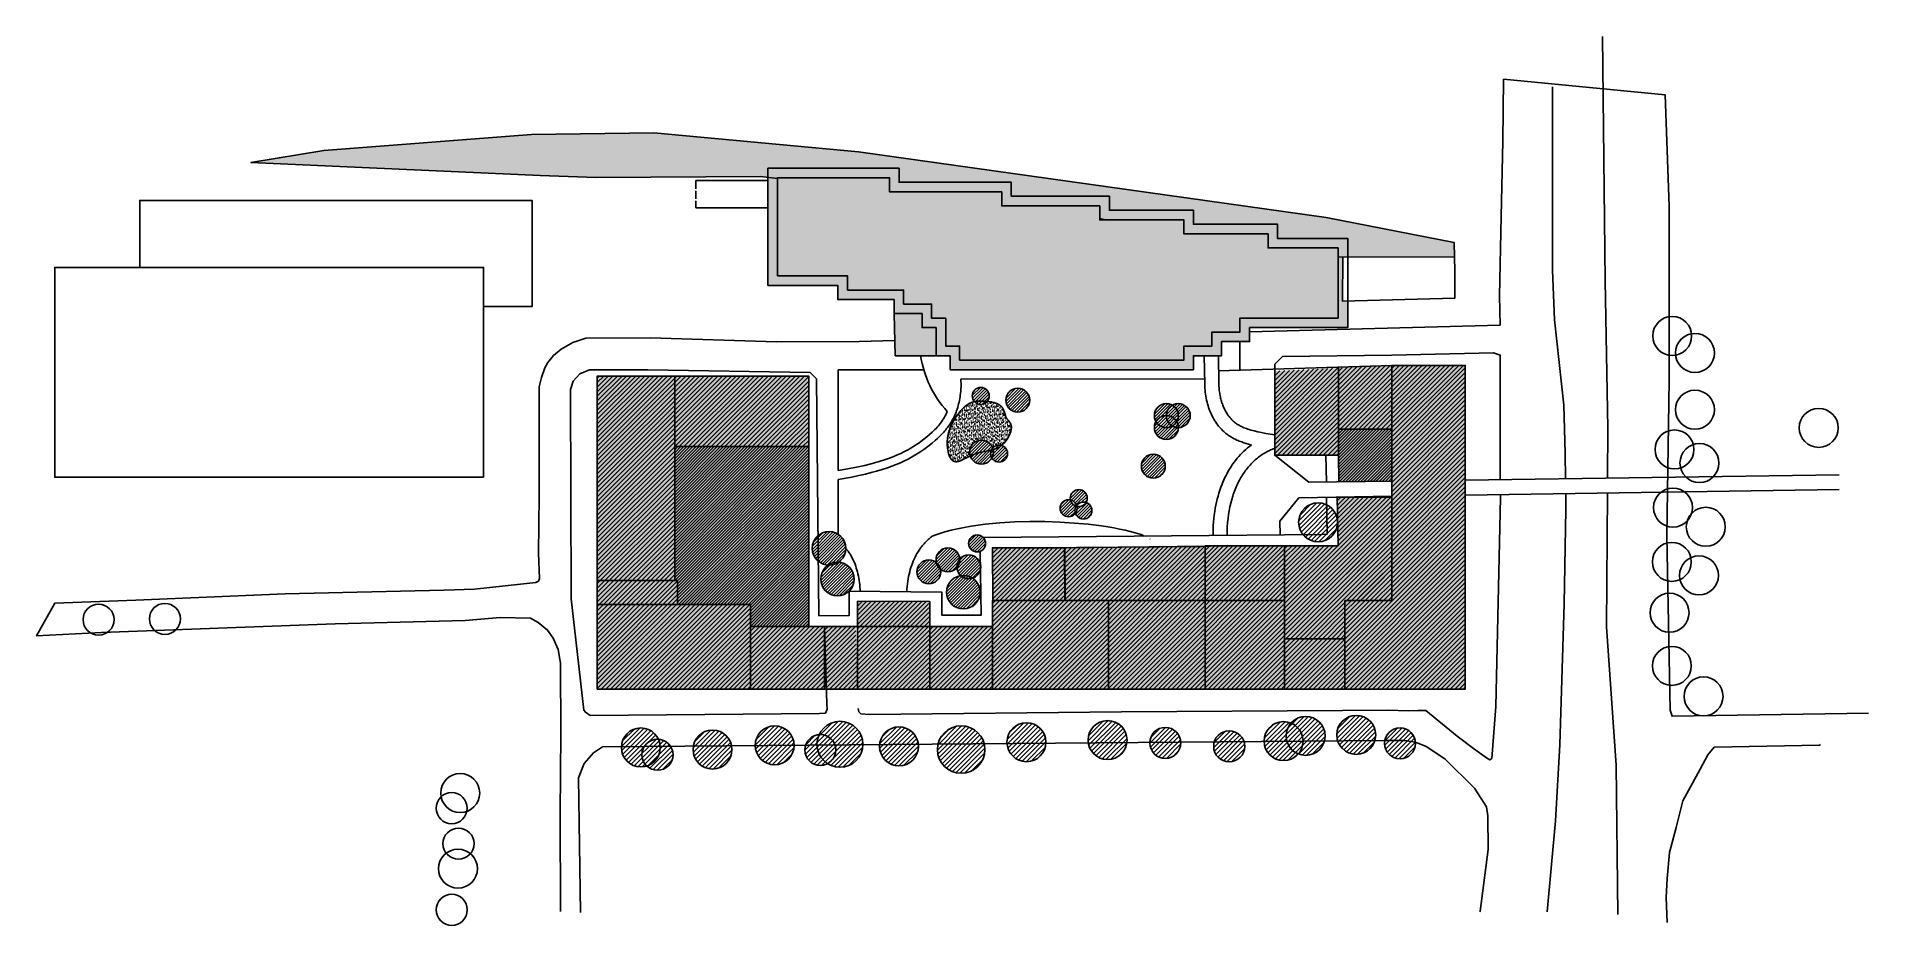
# Model space of a CAD drawing. Header units: metres. Extents: x 3702 to 4243, y 1567 to 1830.
import ezdxf

# ---------------------------------------------------------------- set-up
doc = ezdxf.new("R2010")
doc.units = ezdxf.units.M
doc.linetypes.add('ACAD_ISO02W100', pattern=[15, 12, -3])
for name, color, linetype in [('Buildings', 6, 'Continuous'), ('OUTLINE', 250, 'Continuous'), ('Streets', 7, 'Continuous'), ('vegetation', 3, 'Continuous')]:
    doc.layers.add(name, color=color, linetype=linetype)
doc.layers.add('hatch', color=7, linetype='Continuous', transparency=0.4)
doc.layers.add('site', color=7, linetype='Continuous', true_color=0x000000)

msp = doc.modelspace()

# ---------------------------------------------------------------- hatches: boundary and pattern name
at = {"layer": 'hatch'}
h = msp.add_hatch(dxfattribs=at)
h.set_pattern_fill('AR-SAND', color=256, scale=0.02)
h.paths.add_polyline_path([(3945.05, 1795.65), (3884.66, 1801.25), (3848.56, 1800.73), (3787.23, 1796.04), (3765.75, 1792.47), (3851.14, 1788.62), (3867.67, 1788.07), (3916.15, 1788.34), (3921.16, 1787.73), (3921.16, 1787.94), (3954.26, 1787.94), (3954.26, 1783.8), (3987.35, 1783.8), (3987.35, 1779.69), (3987.52, 1779.67), (4016.31, 1779.67), (4016.31, 1775.89), (4018.02, 1775.53), (4041.14, 1775.53), (4041.14, 1771.39), (4065.96, 1771.39), (4065.96, 1767.26), (4086.64, 1767.26), (4086.64, 1764.64), (4088.03, 1764.49), (4121.01, 1764.62), (4120.92, 1768.82), (4083.13, 1776.2), (4029.88, 1783.75)])
at = {"layer": 'hatch', "transparency": 33554549}
h = msp.add_hatch(color=256, dxfattribs=at)
h.dxf.hatch_style = 1
h.paths.add_polyline_path([(4086.64, 1767.26), (4065.96, 1767.26), (4065.96, 1771.39), (4041.14, 1771.39), (4041.14, 1775.53), (4016.31, 1775.53), (4016.31, 1779.67), (3987.35, 1779.67), (3987.35, 1783.8), (3954.26, 1783.8), (3954.26, 1787.94), (3921.16, 1787.94), (3921.16, 1758.98), (3941.85, 1758.98), (3941.85, 1754.84), (3958.39, 1754.84), (3958.39, 1750.71), (3966.67, 1750.71), (3966.67, 1746.57), (3970.81, 1746.57), (3970.81, 1738.3), (3974.94, 1738.3), (3974.94, 1734.16), (4041.14, 1734.16), (4041.14, 1738.3), (4049.41, 1738.3), (4049.41, 1742.43), (4057.68, 1742.43), (4057.68, 1746.57), (4086.64, 1746.57)], flags=17)
h.paths.add_polyline_path([(3970.81, 1746.57), (3966.67, 1746.57), (3966.67, 1750.71), (3958.39, 1750.71), (3958.39, 1754.84), (3941.85, 1754.84), (3941.85, 1758.98), (3921.16, 1758.98), (3921.16, 1787.73), (3918.34, 1788.08), (3918.34, 1769.32), (3918.34, 1756.16), (3939.02, 1756.16), (3939.02, 1752.02), (3955.57, 1752.02), (3955.57, 1747.88), (3963.84, 1747.88), (3963.84, 1743.75), (3967.98, 1743.75), (3967.98, 1735.47), (3972.12, 1735.47), (3972.12, 1731.33), (4043.96, 1731.33), (4043.96, 1735.47), (4052.23, 1735.47), (4052.23, 1739.61), (4060.51, 1739.61), (4060.51, 1743.75), (4089.47, 1743.75), (4089.47, 1751.57), (4087.97, 1751.53), (4088.03, 1764.49), (4086.64, 1764.64), (4086.64, 1746.57), (4057.68, 1746.57), (4057.68, 1742.43), (4049.41, 1742.43), (4049.41, 1738.3), (4041.14, 1738.3), (4041.14, 1734.16), (3974.94, 1734.16), (3974.94, 1738.3), (3970.81, 1738.3)])
h = msp.add_hatch(color=256, dxfattribs=at)
h.dxf.hatch_style = 1
h.paths.add_polyline_path([(4086.64, 1767.26), (4065.96, 1767.26), (4065.96, 1771.39), (4041.14, 1771.39), (4041.14, 1775.53), (4016.31, 1775.53), (4016.31, 1779.67), (3987.35, 1779.67), (3987.35, 1783.8), (3954.26, 1783.8), (3954.26, 1787.94), (3921.16, 1787.94), (3921.16, 1758.98), (3941.85, 1758.98), (3941.85, 1754.84), (3958.39, 1754.84), (3958.39, 1750.71), (3966.67, 1750.71), (3966.67, 1746.57), (3970.81, 1746.57), (3970.81, 1738.3), (3974.94, 1738.3), (3974.94, 1734.16), (4041.14, 1734.16), (4041.14, 1738.3), (4049.41, 1738.3), (4049.41, 1742.43), (4057.68, 1742.43), (4057.68, 1746.57), (4086.64, 1746.57)])
at = {"layer": 'hatch', "linetype": 'ACAD_ISO02W100', "transparency": 33554549}
h = msp.add_hatch(color=256, dxfattribs=at)
h.dxf.hatch_style = 1
h.paths.add_polyline_path([(3967.98, 1743.75), (3963.84, 1743.75), (3963.84, 1747.88), (3955.57, 1747.88), (3955.91, 1735.47), (3967.98, 1735.47)])
at = {"layer": 'hatch', "transparency": 33554534}
h = msp.add_hatch(color=256, dxfattribs=at)
h.dxf.hatch_style = 1
h.paths.add_polyline_path([(3890.82, 1729.44), (3867.97, 1729.44), (3867.97, 1669.15), (3890.82, 1669.15)])
h.paths.add_polyline_path([(3930.39, 1729.44), (3890.82, 1729.44), (3890.82, 1708.63), (3930.39, 1708.63)])
h.paths.add_polyline_path([(3891.7, 1669.15), (3867.97, 1669.15), (3867.97, 1662.11), (3891.7, 1662.11)])
h.paths.add_polyline_path([(3913.21, 1662.11), (3867.97, 1662.11), (3867.97, 1637.12), (3913.21, 1637.12)])
h.paths.add_polyline_path([(3935, 1655.6), (3913.21, 1655.6), (3913.21, 1637.12), (3935, 1637.12)])
h.paths.add_polyline_path([(3944.26, 1655.6), (3935, 1655.6), (3935.58, 1637.12), (3944.82, 1637.12), (3944.82, 1637.16)])
h.paths.add_polyline_path([(3966.12, 1655.6), (3944.82, 1655.6), (3944.82, 1637.16), (3944.83, 1637.12), (3966.12, 1637.12)])
h.paths.add_polyline_path([(3966.12, 1662.99), (3944.82, 1663.01), (3944.82, 1655.6), (3966.12, 1655.6)])
h.paths.add_polyline_path([(3984.68, 1655.6), (3966.12, 1655.6), (3966.12, 1637.12), (3984.68, 1637.12)])
h.paths.add_polyline_path([(4018.86, 1663.24), (3984.68, 1663.24), (3984.68, 1637.12), (4018.86, 1637.12)])
h.paths.add_polyline_path([(4005.92, 1678.79), (3995.27, 1678.8), (3984.62, 1678.71), (3984.69, 1663.24), (4005.98, 1663.24)])
h.paths.add_polyline_path([(4047.36, 1679.23), (4046.46, 1679.2), (4037.64, 1679.13), (4005.98, 1678.81), (4006.05, 1663.24), (4047.36, 1663.24)])
h.paths.add_polyline_path([(4047.36, 1663.24), (4018.86, 1663.24), (4018.86, 1637.12), (4047.36, 1637.12)])
h.paths.add_polyline_path([(4070.86, 1663.24), (4047.36, 1663.24), (4047.36, 1637.12), (4070.85, 1637.12), (4070.85, 1651.97)])
h.paths.add_polyline_path([(4070.86, 1679.41), (4050.82, 1679.35), (4047.36, 1679.23), (4047.36, 1663.24), (4070.86, 1663.24)])
h.paths.add_polyline_path([(4088.67, 1651.97), (4070.85, 1651.97), (4070.85, 1637.12), (4088.63, 1637.12)])
h.paths.add_polyline_path([(4124.19, 1663.24), (4124.19, 1732.62), (4102.51, 1732.62), (4102.51, 1663.24), (4088.67, 1663.24), (4088.67, 1651.97), (4088.63, 1637.12), (4124.19, 1637.12)])
h.paths.add_polyline_path([(4102.51, 1732.62), (4086.79, 1731.85), (4086.79, 1713.75), (4102.51, 1713.75)])
h.paths.add_polyline_path([(4086.79, 1731.85), (4067.96, 1730.93), (4067.96, 1713.75), (4067.96, 1706.09), (4086.79, 1706.09), (4086.79, 1713.75)])
at = {"layer": 'hatch', "transparency": 33554549}
h = msp.add_hatch(dxfattribs=at)
h.set_pattern_fill('ANSI31', color=256, scale=0.3)
h.paths.add_polyline_path([(3890.82, 1729.44), (3867.97, 1729.44), (3867.97, 1669.15), (3890.82, 1669.15)])
h.paths.add_polyline_path([(3930.39, 1729.44), (3890.82, 1729.44), (3890.82, 1708.63), (3930.39, 1708.63)])
h.paths.add_polyline_path([(3913.21, 1662.11), (3867.97, 1662.11), (3867.97, 1637.12), (3913.21, 1637.12)])
h.paths.add_polyline_path([(3891.7, 1669.15), (3867.97, 1669.15), (3867.97, 1662.11), (3891.7, 1662.11)])
h.paths.add_polyline_path([(3935, 1655.6), (3913.21, 1655.6), (3913.21, 1637.12), (3935, 1637.12)])
h.paths.add_polyline_path([(3944.26, 1655.6), (3935, 1655.6), (3935.58, 1637.12), (3944.82, 1637.12), (3944.82, 1637.16)])
h.paths.add_polyline_path([(3966.12, 1655.6), (3944.82, 1655.6), (3944.82, 1637.16), (3944.83, 1637.12), (3966.12, 1637.12)])
h.paths.add_polyline_path([(3966.12, 1662.99), (3944.82, 1663.01), (3944.82, 1655.6), (3966.12, 1655.6)])
h.paths.add_polyline_path([(3984.68, 1655.6), (3966.12, 1655.6), (3966.12, 1637.12), (3984.68, 1637.12)])
h.paths.add_polyline_path([(4018.86, 1663.24), (3984.68, 1663.24), (3984.68, 1637.12), (4018.86, 1637.12)])
h.paths.add_polyline_path([(4005.92, 1678.79), (3995.27, 1678.8), (3984.62, 1678.71), (3984.69, 1663.24), (4005.98, 1663.24)])
h.paths.add_polyline_path([(4047.36, 1679.23), (4046.46, 1679.2), (4037.64, 1679.13), (4005.98, 1678.81), (4006.05, 1663.24), (4047.36, 1663.24)])
h.paths.add_polyline_path([(4047.36, 1663.24), (4018.86, 1663.24), (4018.86, 1637.12), (4047.36, 1637.12)])
h.paths.add_polyline_path([(4070.86, 1679.41), (4050.82, 1679.35), (4047.36, 1679.23), (4047.36, 1663.24), (4070.86, 1663.24)])
h.paths.add_polyline_path([(4070.85, 1651.97), (4070.86, 1663.24), (4047.36, 1663.24), (4047.36, 1637.12), (4070.85, 1637.12)])
h.paths.add_polyline_path([(4088.67, 1651.97), (4070.85, 1651.97), (4070.85, 1637.12), (4088.63, 1637.12)])
h.paths.add_polyline_path([(4124.19, 1663.24), (4124.19, 1732.62), (4102.51, 1732.62), (4102.51, 1663.24), (4088.67, 1663.24), (4088.67, 1651.97), (4088.63, 1637.12), (4124.19, 1637.12)])
h.paths.add_polyline_path([(4102.51, 1732.62), (4086.79, 1731.85), (4086.79, 1713.75), (4102.51, 1713.75)])
h.paths.add_polyline_path([(4086.79, 1731.85), (4067.96, 1730.93), (4067.96, 1713.75), (4067.96, 1706.09), (4086.79, 1706.09), (4086.79, 1713.75)])
h.paths.add_polyline_path([(4088.73, 1669.6, 1), (4100.24, 1669.6, 1)], flags=17)
h.paths.add_polyline_path([(4075, 1686.31, 1), (4086.5, 1686.31, 1)])
h.paths.add_polyline_path([(4100.41, 1621.91), (4100.52, 1621.91), (4106.26, 1621.97), (4109.48, 1621.48, 0.879579)])
h.paths.add_polyline_path([(4109.49, 1621.11, 0.020214), (4109.48, 1621.48), (4106.26, 1621.97), (4100.52, 1621.91), (4100.41, 1621.91, 0.043797), (4100.34, 1621.11, 1)])
h.paths.add_polyline_path([(4086.25, 1623.62, 0.080858), (4086.54, 1621.8), (4097.48, 1621.89, 0.076862), (4097.75, 1623.62, 1)])
h.paths.add_polyline_path([(4097.48, 1621.89), (4086.54, 1621.8, 0.726062)])
h.paths.add_polyline_path([(4072.72, 1627.08, -0.306255), (4076.29, 1621.72), (4082.61, 1621.77, 0.068088), (4082.82, 1623.31, 0.694155)])
h.paths.add_polyline_path([(4082.61, 1621.77), (4076.29, 1621.72, -0.178626), (4074.89, 1617.99, 0.449061)])
h.paths.add_polyline_path([(4072.72, 1627.08, 0.180529), (4071.32, 1623.31, 0.07208), (4071.55, 1621.68), (4076.29, 1621.72, 0.306255)])
h.paths.add_polyline_path([(4076.29, 1621.72), (4071.55, 1621.68, 0.227178), (4074.89, 1617.99, 0.178626)])
h.paths.add_polyline_path([(4071.55, 1621.68), (4064.79, 1621.63, 0.685572), (4074.89, 1617.99, -0.227178)])
h.paths.add_polyline_path([(4072.72, 1627.08, 0.53346), (4064.79, 1621.76, 0.005815), (4064.79, 1621.63), (4071.55, 1621.68, -0.07208), (4071.32, 1623.31, -0.180529)])
h.paths.add_polyline_path([(4050.1, 1621.51), (4058.87, 1621.58, 0.744673)])
h.paths.add_polyline_path([(4059.08, 1620.23, 0.074782), (4058.87, 1621.58), (4050.1, 1621.51, 0.07079), (4049.92, 1620.23, 1)])
h.paths.add_polyline_path([(4040.22, 1621.24, 0.010571), (4040.21, 1621.43), (4031.06, 1621.36, 0.006599), (4031.06, 1621.24, 1)])
h.paths.add_polyline_path([(4031.06, 1621.36), (4040.21, 1621.43, 0.966237)])
h.paths.add_polyline_path([(4012.85, 1622.07, 0.037373), (4012.92, 1621.21), (4024.31, 1621.3, 0.033397), (4024.36, 1622.07, 1)])
h.paths.add_polyline_path([(4024.31, 1621.3), (4012.92, 1621.21, 0.867661)])
h.paths.add_polyline_path([(3988.9, 1621.45, 0.018524), (3988.92, 1621.02), (4000.4, 1621.11, 0.014551), (4000.41, 1621.45, 1)])
h.paths.add_polyline_path([(4000.4, 1621.11), (3988.92, 1621.02, 0.935952)])
h.paths.add_polyline_path([(3982.38, 1619.28, 0.061183), (3982.17, 1620.97), (3968.55, 1620.86, 0.057198), (3968.37, 1619.28, 1)])
h.paths.add_polyline_path([(3968.55, 1620.86), (3982.17, 1620.97, 0.787635)])
h.paths.add_polyline_path([(3951.3, 1620.72), (3962.75, 1620.82, 0.906454)])
h.paths.add_polyline_path([(3962.78, 1620.21, 0.026507), (3962.75, 1620.82), (3951.3, 1620.72, 0.022532), (3951.27, 1620.21, 1)])
h.paths.add_polyline_path([(3933.47, 1623.72, -0.342224), (3938.14, 1620.62), (3946.4, 1620.69, 0.005244), (3946.4, 1620.83, 0.801192)])
h.paths.add_polyline_path([(3946.4, 1620.69), (3938.14, 1620.62, -0.081725), (3938.39, 1619.15, -0.277631), (3935.95, 1615.11, 0.585593)])
h.paths.add_polyline_path([(3932.83, 1620.58), (3929.45, 1620.55, 0.077728), (3929.23, 1619.15, 0.565398), (3935.95, 1615.11, -0.245968)])
h.paths.add_polyline_path([(3938.39, 1619.15, 0.081725), (3938.14, 1620.62), (3932.83, 1620.58, 0.245968), (3935.95, 1615.11, 0.277631)])
h.paths.add_polyline_path([(3933.47, 1623.72, 0.110376), (3932.82, 1620.83, 0.009216), (3932.83, 1620.58), (3938.14, 1620.62, 0.342224)])
h.paths.add_polyline_path([(3933.47, 1623.72, 0.305561), (3929.45, 1620.55), (3932.83, 1620.58, -0.009216), (3932.82, 1620.83, -0.110376)])
h.paths.add_polyline_path([(3914.58, 1620.52, 1), (3926.08, 1620.52, 1)])
h.paths.add_polyline_path([(3907.73, 1619.28, 0.048253), (3907.63, 1620.38), (3896.32, 1620.29, 0.044272), (3896.23, 1619.28, 1)])
h.paths.add_polyline_path([(3896.32, 1620.29), (3907.63, 1620.38, 0.83029)])
h.paths.add_polyline_path([(3890.33, 1617.74, 0.145374), (3889.59, 1620.23), (3886.58, 1620.21, -0.013665), (3886.59, 1619.9, -0.325597), (3882.6, 1614.42, 0.659223)])
h.paths.add_polyline_path([(3886.59, 1619.9, 0.013665), (3886.58, 1620.21), (3881.88, 1620.17, 0.141321), (3881.18, 1617.74, 0.205383), (3882.6, 1614.42, 0.325597)])
h.paths.add_polyline_path([(3881.88, 1620.17), (3875.08, 1620.12, 0.009692), (3875.08, 1619.9, 0.508754), (3882.6, 1614.42, -0.205383), (3881.18, 1617.74, -0.141321)])
h.paths.add_polyline_path([(3875.08, 1620.12), (3881.88, 1620.17, -0.275755), (3886.06, 1622.3, 0.788724)])
h.paths.add_polyline_path([(3886.06, 1622.3, 0.275755), (3881.88, 1620.17), (3886.58, 1620.21, 0.094495)])
h.paths.add_polyline_path([(3886.06, 1622.3, -0.094495), (3886.58, 1620.21), (3889.59, 1620.23, 0.235806)])
h = msp.add_hatch(dxfattribs=at)
h.set_pattern_fill('ANSI31', color=256, scale=0.2)
h.paths.add_polyline_path([(3978.65, 1723.6, 0.185819), (3979.3, 1721.92), (3979.46, 1721.95), (3979.61, 1721.98), (3979.77, 1722), (3979.93, 1722.02), (3980.09, 1722.04), (3980.25, 1722.05), (3980.41, 1722.07), (3980.57, 1722.07), (3980.91, 1722.08), (3981.25, 1722.08), (3981.6, 1722.08), (3981.96, 1722.06), (3982.33, 1722.04), (3982.71, 1722.01), (3983.08, 1721.98, 0.177234), (3983.67, 1723.6, 1)])
h.paths.add_polyline_path([(3983.08, 1721.98), (3982.71, 1722.01), (3982.33, 1722.04), (3981.96, 1722.06), (3981.6, 1722.08), (3981.25, 1722.08), (3980.91, 1722.08), (3980.57, 1722.07), (3980.41, 1722.07), (3980.25, 1722.05), (3980.09, 1722.04), (3979.93, 1722.02), (3979.77, 1722), (3979.61, 1721.98), (3979.46, 1721.95), (3979.3, 1721.92), (3979.3, 1721.92, 0.45409)])
h.paths.add_polyline_path([(3988.55, 1722.35, 1), (3995.61, 1722.35, 1)])
h.paths.add_polyline_path([(3989.07, 1706.59, 0.325472), (3987.33, 1708.98), (3987.22, 1708.9), (3987.13, 1708.83), (3987.04, 1708.77), (3986.95, 1708.71), (3986.86, 1708.65), (3986.77, 1708.59), (3986.68, 1708.53), (3986.58, 1708.48), (3986.49, 1708.43), (3986.39, 1708.37), (3986.2, 1708.28), (3986, 1708.19), (3985.8, 1708.1), (3985.6, 1708.02), (3985.39, 1707.95), (3985.18, 1707.88), (3984.97, 1707.81), (3984.83, 1707.77, -0.053471), (3984.91, 1707.02, -0.131761), (3984.43, 1705.26, 0.752534)])
h.paths.add_polyline_path([(3986.86, 1708.65), (3986.95, 1708.71), (3987.04, 1708.77), (3987.13, 1708.83), (3987.22, 1708.9), (3987.31, 1708.97), (3987.33, 1708.98, 0.297396), (3984.68, 1708.26, -0.036268), (3984.83, 1707.77), (3984.97, 1707.81), (3985.18, 1707.88), (3985.39, 1707.95), (3985.6, 1708.02), (3985.8, 1708.1), (3986, 1708.19), (3986.2, 1708.28), (3986.39, 1708.37), (3986.49, 1708.43), (3986.58, 1708.48), (3986.68, 1708.53), (3986.77, 1708.59)])
h.paths.add_polyline_path([(3984.83, 1707.77), (3984.76, 1707.75), (3984.54, 1707.69), (3984.27, 1707.63, 0.106345), (3984.05, 1706.59, 0.141204), (3984.43, 1705.26, 0.131761), (3984.91, 1707.02, 0.053471)])
h.paths.add_polyline_path([(3984.05, 1706.59, -0.106345), (3984.27, 1707.63), (3984.1, 1707.58), (3981.38, 1707.02), (3980.92, 1706.91), (3980.46, 1706.79), (3980.24, 1706.73), (3980.01, 1706.65), (3979.79, 1706.58), (3979.57, 1706.5), (3979.13, 1706.33), (3978.69, 1706.15), (3978.27, 1705.96), (3978.05, 1705.85, 0.640608), (3984.43, 1705.26, -0.141204)])
h.paths.add_polyline_path([(3977.84, 1707.02, 0.084851), (3978.05, 1705.85), (3978.27, 1705.96), (3978.69, 1706.15), (3979.13, 1706.33), (3979.57, 1706.5), (3979.79, 1706.58), (3980.01, 1706.65), (3980.24, 1706.73), (3980.46, 1706.79), (3980.92, 1706.91), (3981.38, 1707.02), (3984.1, 1707.58), (3984.27, 1707.63, -0.075808), (3984.68, 1708.26, 0.835008)])
h.paths.add_polyline_path([(4035.64, 1702.88, 1), (4028.58, 1702.88, 1)])
h.paths.add_polyline_path([(4039.48, 1714.26, -0.131652), (4037.72, 1714.73, -0.414214), (4032.89, 1716.02, 0.131652), (4032.42, 1714.26, 1)])
h.paths.add_polyline_path([(4035.95, 1717.79, 0.267949), (4032.89, 1716.02, 0.414214), (4037.72, 1714.73, -0.267949)])
h.paths.add_polyline_path([(4035.95, 1717.79, 0.267949), (4037.72, 1714.73, 0.131652), (4039.01, 1716.02, 0.267949)])
h.paths.add_polyline_path([(4039.01, 1716.02, -0.131652), (4037.72, 1714.73, 0.131652), (4039.48, 1714.26, 0.131652)], flags=17)
h.paths.add_polyline_path([(4043.01, 1717.79, 0.57735), (4037.72, 1720.85, -0.267949), (4039.48, 1717.79, -0.131652), (4039.01, 1716.02, -0.131652), (4039.48, 1714.26, 0.414214)])
h.paths.add_polyline_path([(4039.48, 1717.79, 0.267949), (4037.72, 1720.85, 0.267949), (4035.95, 1717.79, -0.267949), (4039.01, 1716.02, 0.131652)])
h.paths.add_polyline_path([(4037.72, 1720.85, 0.57735), (4032.42, 1717.79, 0.131652), (4032.89, 1716.02, -0.267949), (4035.95, 1717.79, -0.267949)])
h.paths.add_polyline_path([(4012.25, 1692.16, -0.3227), (4009.55, 1691, -0.054539), (4009.61, 1690.46, -0.162546), (4009.1, 1688.95, 0.846505), (4013.99, 1689.77, 0.325808)])
h.paths.add_polyline_path([(4007.58, 1693.46, 0.054539), (4007.64, 1692.91, -0.260621), (4009.47, 1691.28, -0.319555), (4012.25, 1692.16, 0.136195), (4012.61, 1693.46, 1)])
h.paths.add_polyline_path([(4009.33, 1691.07, -0.266533), (4007.64, 1692.91, 0.47999), (4004.58, 1690.46, 0.720362), (4009.1, 1688.95, -0.083127), (4008.97, 1689.77, -0.136195)])
h.paths.add_polyline_path([(3977.59, 1680.09, 1), (3982.61, 1680.09, 1)])
h.paths.add_polyline_path([(3981.09, 1673.83, 0.620542), (3975, 1675.56, -0.023456), (3975.02, 1675.23, -0.18624), (3974.1, 1672.85, 0.185165), (3975.22, 1670.59, -0.18828), (3978.75, 1669.84, 0.278462), (3981.1, 1672.63)])
h.paths.add_polyline_path([(3978.75, 1669.84, -0.274249), (3975.22, 1670.59, 0.367263), (3971.08, 1665.7, 1), (3980.98, 1665.7, 0.252496)])
h.paths.add_polyline_path([(3975.22, 1670.59, 0.274249), (3978.75, 1669.84, 0.18828)])
h.paths.add_polyline_path([(3975.02, 1675.23, 0.023456), (3975, 1675.56, 0.18624), (3974.09, 1673.19, 0.023456), (3974.1, 1672.85, 0.18624)])
h.paths.add_polyline_path([(3975, 1675.56, 0.954163), (3967.96, 1675.23, 0.054475), (3968.04, 1674.46, -0.172544), (3969.3, 1672.46, 0.394764), (3974.1, 1672.85, -0.023456), (3974.09, 1673.19, -0.18624)])
h.paths.add_polyline_path([(3969.3, 1672.46, -0.172544), (3968.04, 1674.46, 0.62711), (3962.32, 1671.7, 1), (3969.38, 1671.7, 0.054475)])
h.paths.add_polyline_path([(3968.04, 1674.46, 0.172544), (3969.3, 1672.46, 0.172544)], flags=17)
h.paths.add_polyline_path([(3941.35, 1678.63, 0.642277), (3933.16, 1682.37), (3933.24, 1674.82, 0.160192), (3936.12, 1673.68, -0.16363), (3939.16, 1674.52, 0.249843)])
h.paths.add_polyline_path([(3939.16, 1674.52, 0.16363), (3936.12, 1673.68, 0.16363)])
h.paths.add_polyline_path([(3939.16, 1674.52, -0.16363), (3936.12, 1673.68, 0.249843), (3933.93, 1669.57, 1), (3943.83, 1669.57, 0.39753)])
h.paths.add_polyline_path([(3933.16, 1682.37, 0.217822), (3931.45, 1678.63, 0.223129), (3933.24, 1674.82)])
h = msp.add_hatch(dxfattribs=at)
h.set_pattern_fill('AR-SAND', color=256, scale=0.019)
h.paths.add_polyline_path([(3988.79, 1717.02), (3988.74, 1717.11), (3988.69, 1717.21), (3988.65, 1717.28), (3988.6, 1717.38), (3988.56, 1717.48), (3988.52, 1717.59), (3988.48, 1717.7), (3988.44, 1717.81), (3988.09, 1718.98), (3988, 1719.22), (3987.96, 1719.34), (3987.91, 1719.46), (3987.86, 1719.58), (3987.8, 1719.69), (3987.74, 1719.81), (3987.71, 1719.86), (3987.68, 1719.92), (3987.65, 1719.97), (3987.61, 1720.03), (3987.58, 1720.08), (3987.54, 1720.14), (3987.51, 1720.19), (3987.47, 1720.24), (3987.43, 1720.3), (3987.38, 1720.35), (3987.34, 1720.4), (3987.3, 1720.45), (3987.25, 1720.5), (3987.2, 1720.55), (3987.16, 1720.59), (3987.1, 1720.64), (3987.05, 1720.69), (3987, 1720.73), (3986.94, 1720.78), (3986.89, 1720.82), (3986.83, 1720.86), (3986.77, 1720.9), (3986.71, 1720.95), (3986.64, 1720.99), (3986.58, 1721.02), (3986.51, 1721.06), (3986.44, 1721.1), (3986.37, 1721.14), (3986.23, 1721.21), (3986.08, 1721.27), (3985.93, 1721.34), (3985.78, 1721.4), (3985.61, 1721.46), (3985.45, 1721.51), (3985.28, 1721.56), (3985.11, 1721.61), (3984.93, 1721.66), (3984.58, 1721.74), (3984.21, 1721.82), (3983.84, 1721.88), (3983.46, 1721.93), (3983.08, 1721.98), (3983.08, 1721.98, -0.45409), (3979.3, 1721.92), (3979.15, 1721.88), (3978.99, 1721.84), (3978.84, 1721.8), (3978.69, 1721.75), (3978.54, 1721.7), (3978.39, 1721.64), (3978.24, 1721.57), (3978.08, 1721.51), (3977.93, 1721.43), (3977.78, 1721.35), (3977.63, 1721.27), (3977.48, 1721.18), (3977.33, 1721.08), (3977.18, 1720.98), (3977.02, 1720.87), (3976.87, 1720.76), (3976.71, 1720.64), (3976.56, 1720.51), (3976.4, 1720.37), (3976.24, 1720.23), (3976.08, 1720.08), (3975.92, 1719.93), (3975.6, 1719.6), (3975.28, 1719.25), (3974.97, 1718.88), (3974.65, 1718.5), (3974.34, 1718.09), (3974.04, 1717.67), (3973.75, 1717.24), (3973.47, 1716.8), (3973.2, 1716.35), (3972.94, 1715.9), (3972.7, 1715.43), (3972.47, 1714.97), (3972.27, 1714.5), (3972.17, 1714.27), (3972.08, 1714.04), (3971.99, 1713.81), (3971.91, 1713.58), (3971.84, 1713.35), (3971.77, 1713.12), (3971.71, 1712.89), (3971.65, 1712.66), (3971.59, 1712.44), (3971.54, 1712.21), (3971.5, 1711.99), (3971.46, 1711.77), (3971.42, 1711.55), (3971.39, 1711.33), (3971.36, 1711.11), (3971.34, 1710.89), (3971.3, 1710.46), (3971.28, 1710.04), (3971.28, 1709.63), (3971.28, 1709.22), (3971.3, 1708.83), (3971.34, 1708.44), (3971.38, 1708.06), (3971.43, 1707.7), (3971.5, 1707.34), (3971.57, 1707), (3971.61, 1706.83), (3971.65, 1706.67), (3971.69, 1706.51), (3971.74, 1706.35), (3971.78, 1706.2), (3971.84, 1706.05), (3971.89, 1705.9), (3971.95, 1705.76), (3972, 1705.63), (3972.07, 1705.5), (3972.1, 1705.44), (3972.13, 1705.37), (3972.17, 1705.31), (3972.2, 1705.25), (3972.23, 1705.2), (3972.27, 1705.14), (3972.31, 1705.08), (3972.34, 1705.03), (3972.38, 1704.98), (3972.42, 1704.93), (3972.46, 1704.88), (3972.5, 1704.83), (3972.54, 1704.78), (3972.59, 1704.74), (3972.63, 1704.7), (3972.67, 1704.65), (3972.72, 1704.61), (3972.76, 1704.58), (3972.81, 1704.54), (3972.86, 1704.5), (3972.91, 1704.47), (3972.96, 1704.44), (3973.01, 1704.41), (3973.06, 1704.38), (3973.08, 1704.37), (3973.11, 1704.36), (3973.14, 1704.34), (3973.16, 1704.33), (3973.19, 1704.32), (3973.22, 1704.31), (3973.24, 1704.3), (3973.27, 1704.29), (3973.3, 1704.28), (3973.33, 1704.27), (3973.36, 1704.26), (3973.38, 1704.25), (3973.41, 1704.25), (3973.44, 1704.24), (3973.47, 1704.23), (3973.5, 1704.23), (3973.53, 1704.22), (3973.56, 1704.21), (3973.62, 1704.21), (3973.68, 1704.2), (3973.75, 1704.19), (3973.81, 1704.19), (3973.88, 1704.19), (3973.94, 1704.19), (3974.01, 1704.2), (3974.08, 1704.2), (3974.15, 1704.21), (3974.22, 1704.22), (3974.29, 1704.23), (3974.36, 1704.25), (3974.43, 1704.26), (3974.51, 1704.28), (3974.58, 1704.3), (3974.74, 1704.34), (3974.89, 1704.39), (3975.05, 1704.45), (3975.22, 1704.51), (3975.39, 1704.58), (3975.56, 1704.65), (3975.91, 1704.81), (3978.05, 1705.85, -0.084851), (3977.84, 1707.02, -0.835008), (3984.68, 1708.26, -0.297396), (3987.33, 1708.98), (3987.39, 1709.03), (3987.48, 1709.11), (3987.65, 1709.25), (3987.81, 1709.4), (3987.97, 1709.56), (3988.12, 1709.72), (3988.27, 1709.89), (3988.41, 1710.06), (3988.55, 1710.24), (3988.68, 1710.42), (3988.81, 1710.6), (3988.94, 1710.78), (3989.06, 1710.97), (3989.17, 1711.16), (3989.28, 1711.35), (3989.38, 1711.54), (3989.48, 1711.73), (3989.57, 1711.92), (3989.66, 1712.11), (3989.74, 1712.29), (3989.81, 1712.48), (3989.88, 1712.67), (3989.94, 1712.85), (3990, 1713.03), (3990.05, 1713.2), (3990.09, 1713.38), (3990.13, 1713.55), (3990.16, 1713.71), (3990.18, 1713.79), (3990.19, 1713.87), (3990.2, 1713.95), (3990.21, 1714.02), (3990.21, 1714.1), (3990.22, 1714.17), (3990.22, 1714.24), (3990.22, 1714.31), (3990.22, 1714.38), (3990.22, 1714.45), (3990.22, 1714.51), (3990.21, 1714.58), (3990.21, 1714.64), (3990.2, 1714.7), (3990.19, 1714.76), (3990.18, 1714.82), (3990.17, 1714.88), (3990.16, 1714.93), (3990.14, 1714.99), (3990.13, 1715.04), (3990.11, 1715.09), (3990.09, 1715.15), (3990.07, 1715.2), (3990.05, 1715.25), (3990.03, 1715.3), (3990.01, 1715.35), (3989.99, 1715.39), (3989.97, 1715.44), (3989.94, 1715.49), (3989.92, 1715.53), (3989.89, 1715.58), (3989.86, 1715.62), (3989.81, 1715.71), (3989.75, 1715.79), (3989.69, 1715.87), (3989.63, 1715.95), (3989.57, 1716.03), (3989.17, 1716.5), (3989.05, 1716.66), (3988.98, 1716.74), (3988.92, 1716.83), (3988.86, 1716.91)])
h = msp.add_hatch(color=256, dxfattribs=at)
h.dxf.hatch_style = 1
h.paths.add_polyline_path([(3930.39, 1708.63), (3890.82, 1708.63), (3890.82, 1669.15), (3891.7, 1669.15), (3891.7, 1662.11), (3913.21, 1662.11), (3913.21, 1655.6), (3930.39, 1655.6)])
h = msp.add_hatch(dxfattribs=at)
h.set_pattern_fill('ANSI31', color=256, scale=0.2)
h.paths.add_polyline_path([(3930.39, 1708.63), (3890.82, 1708.63), (3890.82, 1669.15), (3891.7, 1669.15), (3891.7, 1662.11), (3913.21, 1662.11), (3913.21, 1655.6), (3930.39, 1655.6)])
h = msp.add_hatch(dxfattribs=at)
h.set_pattern_fill('ANSI31', color=256, scale=0.2)
h.paths.add_polyline_path([(4102.51, 1713.75), (4086.79, 1713.75), (4086.79, 1706.09), (4086.89, 1698.25), (4102.51, 1698.47)])
h = msp.add_hatch(color=256, dxfattribs=at)
h.dxf.hatch_style = 1
h.paths.add_polyline_path([(4102.51, 1713.75), (4086.79, 1713.75), (4086.79, 1706.09), (4086.89, 1698.25), (4102.51, 1698.47)])
h = msp.add_hatch(color=256, dxfattribs=at)
h.dxf.hatch_style = 1
h.paths.add_polyline_path([(4102.51, 1693.75), (4086.41, 1693.75), (4086.63, 1679.41), (4070.86, 1679.41), (4070.86, 1663.24), (4070.86, 1651.97), (4088.67, 1651.97), (4088.67, 1663.24), (4102.51, 1663.24)])
h = msp.add_hatch(dxfattribs=at)
h.set_pattern_fill('ANSI31', color=256, scale=0.3)
h.paths.add_polyline_path([(4102.51, 1693.75), (4086.41, 1693.75), (4086.63, 1679.41), (4070.86, 1679.41), (4070.86, 1663.24), (4070.86, 1651.97), (4088.67, 1651.97), (4088.67, 1663.24), (4102.51, 1663.24)])

# ---------------------------------------------------------------- linework, layer by layer
at = {"layer": 'Buildings'}
for p, q in [((3930.39, 1708.63), (3930.39, 1655.6)), ((4086.79, 1706.09), (4086.89, 1698.25)), ((4086.89, 1698.25), (4102.51, 1698.47)), ((4086.63, 1679.41), (4086.41, 1693.75)), ((4086.41, 1693.75), (4102.51, 1693.75)), ((4070.86, 1679.41), (4086.63, 1679.41)), ((4018.86, 1663.24), (4018.86, 1637.12)), ((4047.36, 1663.24), (4047.36, 1637.12)), ((3935, 1655.6), (3935, 1637.12)), ((3944.82, 1655.65), (3944.82, 1637.16)), ((3966.12, 1655.6), (3966.12, 1637.12)), ((4070.85, 1651.97), (4070.85, 1637.12)), ((4088.67, 1651.97), (4088.63, 1637.12))]:
    msp.add_line(p, q, dxfattribs=at)
for points in [[(3732.93, 1761.51), (3732.93, 1781.28), (3848.71, 1781.28), (3848.71, 1749.95), (3834.43, 1749.95)], [(4121.09, 1760.43), (4121.09, 1752.43), (4087.97, 1751.53), (4088.03, 1764.49), (4121.01, 1764.62), (4121.09, 1760.43)], [(4051.4, 1730.97), (4102.51, 1732.62)], [(4067.96, 1730.87), (4067.96, 1713.75)], [(4086.79, 1731.85), (4086.79, 1713.75), (4102.51, 1713.75), (4102.51, 1732.62)], [(4086.79, 1713.75), (4086.79, 1730.87)], [(4102.51, 1663.24), (4102.51, 1732.62), (4124.19, 1732.62), (4124.19, 1663.24)], [(3975.3, 1728.52), (4047.26, 1728.65)], [(4067.96, 1713.75), (4067.96, 1706.09), (4086.79, 1706.09), (4086.79, 1713.75)], [(4070.86, 1663.24), (3984.68, 1663.24), (3984.68, 1637.12), (4124.19, 1637.12), (4124.19, 1663.24)], [(4070.86, 1663.24), (4070.86, 1651.97), (4088.67, 1651.97), (4088.67, 1663.24)], [(4102.51, 1663.24), (4088.67, 1663.24)]]:
    msp.add_lwpolyline(points, dxfattribs=at)
for points in [[(3834.43, 1699.6), (3707.81, 1699.6), (3707.81, 1761.51), (3834.43, 1761.51)], [(3867.97, 1669.15), (3890.82, 1669.15), (3890.82, 1729.44), (3867.97, 1729.44)], [(3890.82, 1729.44), (3930.39, 1729.44), (3930.39, 1708.63), (3890.82, 1708.63)], [(3984.69, 1663.24), (4005.98, 1663.24), (4005.92, 1678.79), (3984.62, 1678.81)], [(4006.05, 1663.24), (4047.36, 1663.24), (4047.36, 1679.23), (4005.98, 1678.81)], [(4047.36, 1663.24), (4070.86, 1663.24), (4070.86, 1679.41), (4047.36, 1679.34)], [(3867.97, 1662.11), (3891.7, 1662.11), (3891.7, 1669.15), (3867.97, 1669.15)], [(3867.97, 1637.12), (3913.21, 1637.12), (3913.21, 1662.11), (3867.97, 1662.11)], [(3944.82, 1655.6), (3966.12, 1655.6), (3966.12, 1662.99), (3944.82, 1663.01)], [(3913.21, 1637.12), (3984.68, 1637.12), (3984.68, 1655.6), (3913.21, 1655.6)]]:
    msp.add_lwpolyline(points, close=True, dxfattribs=at)
at = {"layer": 'hatch', "linetype": 'ACAD_ISO02W100', "ltscale": 0.2}
msp.add_line((3897.03, 1787.1), (3897.03, 1779.04), dxfattribs=at)
at = {"layer": 'hatch'}
msp.add_line((4077.99, 1698.13), (4067.96, 1706.09), dxfattribs=at)
for points in [[(3897.03, 1787.1), (3918.34, 1787.1), (3918.34, 1779.04), (3897.03, 1779.04)], [(3932.7, 1728.61), (3933.4, 1658.75), (3942.35, 1658.84), (3942.35, 1666.04), (3969.7, 1665.7), (3969.7, 1658.89), (3981.28, 1658.89), (3981.04, 1677.76)], [(4083.2, 1698.2), (4083.06, 1706.09)], [(3981.94, 1681.8), (4081.94, 1682.76), (4083.45, 1682.84), (4083.27, 1693.7)]]:
    msp.add_lwpolyline(points, dxfattribs=at)
for centre, radius in [((3981.16, 1723.6, -0.22), 2.51), ((3992.08, 1722.35, -0.22), 3.53), ((4035.95, 1717.79), 3.53), ((4039.48, 1717.79), 3.53), ((4035.95, 1714.26), 3.53), ((3981.38, 1707.02, -0.22), 3.53), ((3986.56, 1706.59), 2.51), ((4032.11, 1702.88), 3.53), ((4007.1, 1690.46), 2.51), ((4010.1, 1693.46), 2.51), ((4011.48, 1689.77), 2.51), ((3936.4, 1678.63), 4.95), ((3980.1, 1680.09), 2.51), ((3971.49, 1675.23), 3.53), ((3977.62, 1673.19), 3.53), ((3938.88, 1669.57), 4.95), ((3965.85, 1671.7), 3.53), ((3976.03, 1665.7), 4.95)]:
    msp.add_circle(centre, radius, dxfattribs=at)
at = {"layer": 'OUTLINE'}
msp.add_lwpolyline([(3918.34, 1756.16), (3918.34, 1790.77), (3957.08, 1790.77), (3957.08, 1786.63), (3990.18, 1786.63), (3990.18, 1782.49), (4019.14, 1782.49), (4019.14, 1778.36), (4043.96, 1778.36), (4043.96, 1774.22), (4068.78, 1774.22), (4068.78, 1770.08), (4089.47, 1770.08), (4089.47, 1743.75), (4060.51, 1743.75), (4060.51, 1739.61), (4052.23, 1739.61), (4052.23, 1735.47), (4043.96, 1735.47), (4043.96, 1731.33), (3972.12, 1731.33), (3972.12, 1735.47), (3967.98, 1735.47), (3967.98, 1743.75), (3963.84, 1743.75), (3963.84, 1747.88), (3955.57, 1747.88), (3955.57, 1752.02), (3939.02, 1752.02), (3939.02, 1756.16)], close=True, dxfattribs=at)
msp.add_lwpolyline([(3921.16, 1758.98), (3921.16, 1787.94), (3954.26, 1787.94), (3954.26, 1783.8), (3987.35, 1783.8), (3987.35, 1779.67), (4016.31, 1779.67), (4016.31, 1775.53), (4041.14, 1775.53), (4041.14, 1771.39), (4065.96, 1771.39), (4065.96, 1767.26), (4086.64, 1767.26), (4086.64, 1746.57), (4057.68, 1746.57), (4057.68, 1742.43), (4049.41, 1742.43), (4049.41, 1738.3), (4041.14, 1738.3), (4041.14, 1734.16), (3974.94, 1734.16), (3974.94, 1738.3), (3970.81, 1738.3), (3970.81, 1746.57), (3966.67, 1746.57), (3966.67, 1750.71), (3958.39, 1750.71), (3958.39, 1754.84), (3941.85, 1754.84), (3941.85, 1758.98), (3921.16, 1758.98)], dxfattribs=at)
at = {"layer": 'site'}
for p, q in [((3972.64, 1731.46), (3972.65, 1731.33, -0.01)), ((4047.28, 1727.09, -0.22), (4047.16, 1735.47)), ((4051.45, 1727.27, -0.19), (4051.33, 1735.47)), ((3975.19, 1724.4, -0.13), (3975.25, 1724.95, -0.13)), ((3975.25, 1724.95, -0.13), (3975.3, 1725.5, -0.13)), ((3975.36, 1726.6, -0.13), (3975.3, 1728.52, -0.08)), ((3975.3, 1725.5, -0.13), (3975.36, 1726.6, -0.13)), ((4047.3, 1726.49, -0.22), (4047.28, 1727.09, -0.22)), ((4047.34, 1725.89, -0.22), (4047.3, 1726.49, -0.22)), ((4047.39, 1725.28, -0.22), (4047.34, 1725.89, -0.22)), ((4047.45, 1724.68, -0.22), (4047.39, 1725.28, -0.22)), ((4051.46, 1726.85, -0.19), (4051.45, 1727.27, -0.19)), ((4051.48, 1726.44, -0.19), (4051.46, 1726.85, -0.19)), ((4051.51, 1726.03, -0.19), (4051.48, 1726.44, -0.19)), ((4051.54, 1725.63, -0.19), (4051.51, 1726.03, -0.19)), ((4051.58, 1725.23, -0.19), (4051.54, 1725.63, -0.19)), ((4051.63, 1724.84, -0.19), (4051.58, 1725.23, -0.19)), ((4051.69, 1724.45, -0.19), (4051.63, 1724.84, -0.19)), ((3974.03, 1719.22, -0.13), (3974.2, 1719.72, -0.13)), ((3974.2, 1719.72, -0.13), (3974.36, 1720.22, -0.13)), ((3974.36, 1720.22, -0.13), (3974.5, 1720.73, -0.13)), ((3974.5, 1720.73, -0.13), (3974.64, 1721.24, -0.13)), ((3974.64, 1721.24, -0.13), (3974.76, 1721.76, -0.13)), ((3974.76, 1721.76, -0.13), (3974.87, 1722.27, -0.13)), ((3974.87, 1722.27, -0.13), (3974.96, 1722.79, -0.13)), ((3974.96, 1722.79, -0.13), (3975.05, 1723.31, -0.13)), ((3975.05, 1723.31, -0.13), (3975.13, 1723.86, -0.13)), ((3975.13, 1723.86, -0.13), (3975.19, 1724.4, -0.13)), ((3975.28, 1719.25, -0.22), (3975.6, 1719.6, -0.22)), ((3975.6, 1719.6, -0.22), (3975.92, 1719.93, -0.22)), ((3975.92, 1719.93, -0.22), (3976.08, 1720.08, -0.22)), ((3976.08, 1720.08, -0.22), (3976.24, 1720.23, -0.22)), ((3976.24, 1720.23, -0.22), (3976.4, 1720.37, -0.22)), ((3976.4, 1720.37, -0.22), (3976.56, 1720.51, -0.22)), ((3976.56, 1720.51, -0.22), (3976.71, 1720.64, -0.22)), ((3976.71, 1720.64, -0.22), (3976.87, 1720.76, -0.22)), ((3976.87, 1720.76, -0.22), (3977.02, 1720.87, -0.22)), ((3977.02, 1720.87, -0.22), (3977.18, 1720.98, -0.22)), ((3977.18, 1720.98, -0.22), (3977.33, 1721.08, -0.22)), ((3977.33, 1721.08, -0.22), (3977.48, 1721.18, -0.22)), ((3977.48, 1721.18, -0.22), (3977.63, 1721.27, -0.22)), ((3977.63, 1721.27, -0.22), (3977.78, 1721.35, -0.22)), ((3977.78, 1721.35, -0.22), (3977.93, 1721.43, -0.22)), ((3977.93, 1721.43, -0.22), (3978.08, 1721.51, -0.22)), ((3978.08, 1721.51, -0.22), (3978.24, 1721.57, -0.22)), ((3978.24, 1721.57, -0.22), (3978.39, 1721.64, -0.22)), ((3978.39, 1721.64, -0.22), (3978.54, 1721.7, -0.22)), ((3978.54, 1721.7, -0.22), (3978.69, 1721.75, -0.22)), ((3978.69, 1721.75, -0.22), (3978.84, 1721.8, -0.22)), ((3978.84, 1721.8, -0.22), (3978.99, 1721.84, -0.22)), ((3978.99, 1721.84, -0.22), (3979.15, 1721.88, -0.22)), ((3979.15, 1721.88, -0.22), (3979.3, 1721.92, -0.22)), ((3979.3, 1721.92, -0.22), (3979.46, 1721.95, -0.22)), ((3979.46, 1721.95, -0.22), (3979.61, 1721.98, -0.22)), ((3979.61, 1721.98, -0.22), (3979.77, 1722, -0.22)), ((3979.77, 1722, -0.22), (3979.93, 1722.02, -0.22)), ((3979.93, 1722.02, -0.22), (3980.09, 1722.04, -0.22)), ((3980.09, 1722.04, -0.22), (3980.25, 1722.05, -0.22)), ((3980.25, 1722.05, -0.22), (3980.41, 1722.07, -0.22)), ((3980.41, 1722.07, -0.22), (3980.57, 1722.07, -0.22)), ((3980.57, 1722.07, -0.22), (3980.91, 1722.08, -0.22)), ((3980.91, 1722.08, -0.22), (3981.25, 1722.08, -0.22)), ((3981.25, 1722.08, -0.22), (3981.6, 1722.08, -0.22)), ((3981.6, 1722.08, -0.22), (3981.96, 1722.06, -0.22)), ((3981.96, 1722.06, -0.22), (3982.33, 1722.04, -0.22)), ((3982.33, 1722.04, -0.22), (3982.71, 1722.01, -0.22)), ((3982.71, 1722.01, -0.22), (3983.08, 1721.98, -0.22)), ((3983.08, 1721.98, -0.22), (3983.46, 1721.93, -0.22)), ((3983.46, 1721.93, -0.22), (3983.84, 1721.88, -0.22)), ((3983.84, 1721.88, -0.22), (3984.21, 1721.82, -0.22)), ((3984.21, 1721.82, -0.22), (3984.58, 1721.74, -0.22)), ((3984.58, 1721.74, -0.22), (3984.93, 1721.66, -0.22)), ((3984.93, 1721.66, -0.22), (3985.11, 1721.61, -0.22)), ((3985.11, 1721.61, -0.22), (3985.28, 1721.56, -0.22)), ((3985.28, 1721.56, -0.22), (3985.45, 1721.51, -0.22)), ((3985.45, 1721.51, -0.22), (3985.61, 1721.46, -0.22)), ((3985.61, 1721.46, -0.22), (3985.78, 1721.4, -0.22)), ((3985.78, 1721.4, -0.22), (3985.93, 1721.34, -0.22)), ((3985.93, 1721.34, -0.22), (3986.08, 1721.27, -0.22)), ((3986.08, 1721.27, -0.22), (3986.23, 1721.21, -0.22)), ((3986.23, 1721.21, -0.22), (3986.37, 1721.14, -0.22)), ((3986.37, 1721.14, -0.22), (3986.44, 1721.1, -0.22)), ((3986.44, 1721.1, -0.22), (3986.51, 1721.06, -0.22)), ((3986.51, 1721.06, -0.22), (3986.58, 1721.02, -0.22)), ((3986.58, 1721.02, -0.22), (3986.64, 1720.99, -0.22)), ((3986.64, 1720.99, -0.22), (3986.71, 1720.95, -0.22)), ((3986.71, 1720.95, -0.22), (3986.77, 1720.9, -0.22)), ((3986.77, 1720.9, -0.22), (3986.83, 1720.86, -0.22)), ((3986.83, 1720.86, -0.22), (3986.89, 1720.82, -0.22)), ((3986.89, 1720.82, -0.22), (3986.94, 1720.78, -0.22)), ((3986.94, 1720.78, -0.22), (3987, 1720.73, -0.22)), ((3987, 1720.73, -0.22), (3987.05, 1720.69, -0.22)), ((3987.05, 1720.69, -0.22), (3987.1, 1720.64, -0.22)), ((3987.1, 1720.64, -0.22), (3987.16, 1720.59, -0.22)), ((3987.16, 1720.59, -0.22), (3987.2, 1720.55, -0.22)), ((3987.2, 1720.55, -0.22), (3987.25, 1720.5, -0.22)), ((3987.25, 1720.5, -0.22), (3987.3, 1720.45, -0.22)), ((3987.3, 1720.45, -0.22), (3987.34, 1720.4, -0.22)), ((3987.34, 1720.4, -0.22), (3987.38, 1720.35, -0.22)), ((3987.38, 1720.35, -0.22), (3987.43, 1720.3, -0.22)), ((3987.43, 1720.3, -0.22), (3987.47, 1720.24, -0.22)), ((3987.47, 1720.24, -0.22), (3987.51, 1720.19, -0.22)), ((3987.51, 1720.19, -0.22), (3987.54, 1720.14, -0.22)), ((3987.54, 1720.14, -0.22), (3987.58, 1720.08, -0.22)), ((3987.58, 1720.08, -0.22), (3987.61, 1720.03, -0.22)), ((3987.61, 1720.03, -0.22), (3987.65, 1719.97, -0.22)), ((3987.65, 1719.97, -0.22), (3987.68, 1719.92, -0.22)), ((3987.68, 1719.92, -0.22), (3987.71, 1719.86, -0.22)), ((3987.71, 1719.86, -0.22), (3987.74, 1719.81, -0.22)), ((3987.74, 1719.81, -0.22), (3987.8, 1719.69, -0.22)), ((3987.8, 1719.69, -0.22), (3987.86, 1719.58, -0.22)), ((3987.86, 1719.58, -0.22), (3987.91, 1719.46, -0.22)), ((3987.91, 1719.46, -0.22), (3987.96, 1719.34, -0.22)), ((4047.53, 1724.09, -0.22), (4047.45, 1724.68, -0.22)), ((4047.62, 1723.49, -0.22), (4047.53, 1724.09, -0.22)), ((4047.73, 1722.9, -0.22), (4047.62, 1723.49, -0.22)), ((4047.84, 1722.35, -0.22), (4047.73, 1722.9, -0.22)), ((4047.97, 1721.8, -0.22), (4047.84, 1722.35, -0.22)), ((4048.11, 1721.26, -0.22), (4047.97, 1721.8, -0.22)), ((4048.27, 1720.72, -0.22), (4048.11, 1721.26, -0.22)), ((4048.44, 1720.19, -0.22), (4048.27, 1720.72, -0.22)), ((4048.62, 1719.66, -0.22), (4048.44, 1720.19, -0.22)), ((4048.82, 1719.13, -0.22), (4048.62, 1719.66, -0.22)), ((4051.75, 1724.07, -0.19), (4051.69, 1724.45, -0.19)), ((4051.82, 1723.7, -0.19), (4051.75, 1724.07, -0.19)), ((4051.89, 1723.33, -0.19), (4051.82, 1723.7, -0.19)), ((4051.98, 1722.96, -0.19), (4051.89, 1723.33, -0.19)), ((4052.06, 1722.61, -0.19), (4051.98, 1722.96, -0.19)), ((4052.16, 1722.26, -0.19), (4052.06, 1722.61, -0.19)), ((4052.26, 1721.91, -0.19), (4052.16, 1722.26, -0.19)), ((4052.37, 1721.57, -0.19), (4052.26, 1721.91, -0.19)), ((4052.48, 1721.24, -0.19), (4052.37, 1721.57, -0.19)), ((4052.6, 1720.91, -0.19), (4052.48, 1721.24, -0.19)), ((4052.73, 1720.59, -0.19), (4052.6, 1720.91, -0.19)), ((4052.86, 1720.28, -0.19), (4052.73, 1720.59, -0.19)), ((4053, 1719.97, -0.19), (4052.86, 1720.28, -0.19)), ((4053.15, 1719.67, -0.19), (4053, 1719.97, -0.19)), ((4053.29, 1719.38, -0.19), (4053.15, 1719.67, -0.19)), ((4053.45, 1719.09, -0.19), (4053.29, 1719.38, -0.19)), ((3967.97, 1714.03, -0.19), (3967.61, 1713.66, -0.19)), ((3968.32, 1714.41, -0.19), (3967.97, 1714.03, -0.19)), ((3968.66, 1714.79, -0.19), (3968.32, 1714.41, -0.19)), ((3968.99, 1715.19, -0.19), (3968.66, 1714.79, -0.19)), ((3969.31, 1715.59, -0.19), (3968.99, 1715.19, -0.19)), ((3969.61, 1716, -0.19), (3969.31, 1715.59, -0.19)), ((3969.91, 1716.43, -0.19), (3969.61, 1716, -0.19)), ((3970.19, 1716.86, -0.19), (3969.91, 1716.43, -0.19)), ((3970.46, 1717.31, -0.19), (3970.19, 1716.86, -0.19)), ((3970.71, 1717.77, -0.19), (3970.46, 1717.31, -0.19)), ((3970.84, 1718.01, -0.19), (3970.71, 1717.77, -0.19)), ((3970.95, 1718.25, -0.19), (3970.84, 1718.01, -0.19)), ((3971.07, 1718.49, -0.19), (3970.95, 1718.25, -0.19)), ((3971.18, 1718.74, -0.19), (3971.07, 1718.49, -0.19)), ((3971.1, 1713.96, -0.13), (3971.37, 1714.31, -0.13)), ((3971.29, 1718.99, -0.19), (3971.18, 1718.74, -0.19)), ((3971.37, 1714.31, -0.13), (3971.64, 1714.67, -0.13)), ((3971.64, 1714.67, -0.13), (3971.9, 1715.04, -0.13)), ((3971.9, 1715.04, -0.13), (3972.14, 1715.41, -0.13)), ((3971.99, 1713.81, -0.22), (3972.08, 1714.04, -0.22)), ((3972.08, 1714.04, -0.22), (3972.17, 1714.27, -0.22)), ((3972.14, 1715.41, -0.13), (3972.38, 1715.79, -0.13)), ((3972.17, 1714.27, -0.22), (3972.27, 1714.5, -0.22)), ((3972.27, 1714.5, -0.22), (3972.47, 1714.97, -0.22)), ((3972.38, 1715.79, -0.13), (3972.63, 1716.2, -0.13)), ((3972.47, 1714.97, -0.22), (3972.7, 1715.43, -0.22)), ((3972.63, 1716.2, -0.13), (3972.86, 1716.62, -0.13)), ((3972.7, 1715.43, -0.22), (3972.94, 1715.9, -0.22)), ((3972.86, 1716.62, -0.13), (3973.08, 1717.04, -0.13)), ((3972.94, 1715.9, -0.22), (3973.2, 1716.35, -0.22)), ((3973.08, 1717.04, -0.13), (3973.29, 1717.46, -0.13)), ((3973.2, 1716.35, -0.22), (3973.47, 1716.8, -0.22)), ((3973.29, 1717.46, -0.13), (3973.49, 1717.9, -0.13)), ((3973.47, 1716.8, -0.22), (3973.75, 1717.24, -0.22)), ((3973.49, 1717.9, -0.13), (3973.68, 1718.33, -0.13)), ((3973.68, 1718.33, -0.13), (3973.86, 1718.78, -0.13)), ((3973.75, 1717.24, -0.22), (3974.04, 1717.67, -0.22)), ((3973.86, 1718.78, -0.13), (3974.03, 1719.22, -0.13)), ((3974.04, 1717.67, -0.22), (3974.34, 1718.09, -0.22)), ((3974.34, 1718.09, -0.22), (3974.65, 1718.5, -0.22)), ((3974.65, 1718.5, -0.22), (3974.97, 1718.88, -0.22)), ((3974.97, 1718.88, -0.22), (3975.28, 1719.25, -0.22)), ((3987.96, 1719.34, -0.22), (3988, 1719.22, -0.22)), ((3988, 1719.22, -0.22), (3988.09, 1718.98, -0.22)), ((3988.09, 1718.98, -0.22), (3988.44, 1717.81, -0.22)), ((3988.44, 1717.81, -0.22), (3988.48, 1717.7, -0.22)), ((3988.48, 1717.7, -0.22), (3988.52, 1717.59, -0.22)), ((3988.52, 1717.59, -0.22), (3988.56, 1717.48, -0.22)), ((3988.56, 1717.48, -0.22), (3988.6, 1717.38, -0.22)), ((3988.6, 1717.38, -0.22), (3988.65, 1717.28, -0.22)), ((3988.65, 1717.28, -0.22), (3988.67, 1717.23, -0.22)), ((3988.67, 1717.23, -0.22), (3988.7, 1717.18, -0.22)), ((3988.7, 1717.18, -0.22), (3988.72, 1717.14, -0.22)), ((3988.72, 1717.14, -0.22), (3988.75, 1717.09, -0.22)), ((3988.75, 1717.09, -0.22), (3988.78, 1717.04, -0.22)), ((3988.78, 1717.04, -0.22), (3988.81, 1717, -0.22)), ((3988.81, 1717, -0.22), (3988.86, 1716.91, -0.22)), ((3988.86, 1716.91, -0.22), (3988.92, 1716.83, -0.22)), ((3988.92, 1716.83, -0.22), (3988.98, 1716.74, -0.22)), ((3988.98, 1716.74, -0.22), (3989.05, 1716.66, -0.22)), ((3989.05, 1716.66, -0.22), (3989.17, 1716.5, -0.22)), ((3989.17, 1716.5, -0.22), (3989.57, 1716.03, -0.22)), ((3989.57, 1716.03, -0.22), (3989.63, 1715.95, -0.22)), ((3989.63, 1715.95, -0.22), (3989.69, 1715.87, -0.22)), ((3989.69, 1715.87, -0.22), (3989.75, 1715.79, -0.22)), ((3989.75, 1715.79, -0.22), (3989.81, 1715.71, -0.22)), ((3989.81, 1715.71, -0.22), (3989.86, 1715.62, -0.22)), ((3989.86, 1715.62, -0.22), (3989.89, 1715.58, -0.22)), ((3989.89, 1715.58, -0.22), (3989.92, 1715.53, -0.22)), ((3989.92, 1715.53, -0.22), (3989.94, 1715.49, -0.22)), ((3989.94, 1715.49, -0.22), (3989.97, 1715.44, -0.22)), ((3989.97, 1715.44, -0.22), (3989.99, 1715.39, -0.22)), ((3989.99, 1715.39, -0.22), (3990.01, 1715.35, -0.22)), ((3990.01, 1715.35, -0.22), (3990.03, 1715.3, -0.22)), ((3990.03, 1715.3, -0.22), (3990.05, 1715.25, -0.22)), ((3990.05, 1715.25, -0.22), (3990.07, 1715.2, -0.22)), ((3990.07, 1715.2, -0.22), (3990.09, 1715.15, -0.22)), ((3990.09, 1715.15, -0.22), (3990.11, 1715.09, -0.22)), ((3990.11, 1715.09, -0.22), (3990.13, 1715.04, -0.22)), ((3990.13, 1715.04, -0.22), (3990.14, 1714.99, -0.22)), ((3990.14, 1714.99, -0.22), (3990.16, 1714.93, -0.22)), ((3990.16, 1714.93, -0.22), (3990.17, 1714.88, -0.22)), ((3990.17, 1714.88, -0.22), (3990.18, 1714.82, -0.22)), ((3990.18, 1714.82, -0.22), (3990.19, 1714.76, -0.22)), ((3990.19, 1714.76, -0.22), (3990.2, 1714.7, -0.22)), ((3990.2, 1714.7, -0.22), (3990.21, 1714.64, -0.22)), ((3990.21, 1714.02, -0.22), (3990.2, 1713.95, -0.22)), ((3990.21, 1714.64, -0.22), (3990.21, 1714.58, -0.22)), ((3990.21, 1714.58, -0.22), (3990.22, 1714.51, -0.22)), ((3990.22, 1714.17, -0.22), (3990.21, 1714.1, -0.22)), ((3990.21, 1714.1, -0.22), (3990.21, 1714.02, -0.22)), ((3990.22, 1714.51, -0.22), (3990.22, 1714.45, -0.22)), ((3990.22, 1714.45, -0.22), (3990.22, 1714.38, -0.22)), ((3990.22, 1714.38, -0.22), (3990.22, 1714.31, -0.22)), ((3990.22, 1714.31, -0.22), (3990.22, 1714.24, -0.22)), ((3990.22, 1714.24, -0.22), (3990.22, 1714.17, -0.22)), ((4049.04, 1718.62, -0.22), (4048.82, 1719.13, -0.22)), ((4049.26, 1718.13, -0.22), (4049.04, 1718.62, -0.22)), ((4049.49, 1717.65, -0.22), (4049.26, 1718.13, -0.22)), ((4049.74, 1717.18, -0.22), (4049.49, 1717.65, -0.22)), ((4050, 1716.72, -0.22), (4049.74, 1717.18, -0.22)), ((4050.28, 1716.27, -0.22), (4050, 1716.72, -0.22)), ((4050.56, 1715.82, -0.22), (4050.28, 1716.27, -0.22)), ((4050.87, 1715.38, -0.22), (4050.56, 1715.82, -0.22)), ((4051.18, 1714.96, -0.22), (4050.87, 1715.38, -0.22)), ((4051.38, 1714.71, -0.22), (4051.18, 1714.96, -0.22)), ((4051.58, 1714.46, -0.22), (4051.38, 1714.71, -0.22)), ((4051.79, 1714.22, -0.22), (4051.58, 1714.46, -0.22)), ((4052, 1713.98, -0.22), (4051.79, 1714.22, -0.22)), ((4052.21, 1713.75, -0.22), (4052, 1713.98, -0.22)), ((4053.61, 1718.81, -0.19), (4053.45, 1719.09, -0.19)), ((4053.78, 1718.53, -0.19), (4053.61, 1718.81, -0.19)), ((4053.95, 1718.26, -0.19), (4053.78, 1718.53, -0.19)), ((4054.12, 1718, -0.19), (4053.95, 1718.26, -0.19)), ((4054.3, 1717.75, -0.19), (4054.12, 1718, -0.19)), ((4054.49, 1717.5, -0.19), (4054.3, 1717.75, -0.19)), ((4054.68, 1717.26, -0.19), (4054.49, 1717.5, -0.19)), ((4054.87, 1717.02, -0.19), (4054.68, 1717.26, -0.19)), ((4055.07, 1716.8, -0.19), (4054.87, 1717.02, -0.19)), ((4055.28, 1716.58, -0.19), (4055.07, 1716.8, -0.19)), ((4055.49, 1716.36, -0.19), (4055.28, 1716.58, -0.19)), ((4055.71, 1716.16, -0.19), (4055.49, 1716.36, -0.19)), ((4055.94, 1715.95, -0.19), (4055.71, 1716.16, -0.19)), ((4056.17, 1715.76, -0.19), (4055.94, 1715.95, -0.19)), ((4056.42, 1715.57, -0.19), (4056.17, 1715.76, -0.19)), ((4056.68, 1715.38, -0.19), (4056.42, 1715.57, -0.19)), ((4056.94, 1715.21, -0.19), (4056.68, 1715.38, -0.19)), ((4057.22, 1715.03, -0.19), (4056.94, 1715.21, -0.19)), ((4057.52, 1714.86, -0.19), (4057.22, 1715.03, -0.19)), ((4057.82, 1714.7, -0.19), (4057.52, 1714.86, -0.19)), ((4058.15, 1714.54, -0.18), (4057.82, 1714.7, -0.19)), ((4058.48, 1714.38, -0.18), (4058.15, 1714.54, -0.18)), ((4058.84, 1714.23, -0.18), (4058.48, 1714.38, -0.18)), ((4059.21, 1714.08, -0.18), (4058.84, 1714.23, -0.18)), ((4059.6, 1713.94, -0.17), (4059.21, 1714.08, -0.18)), ((3961.42, 1708.74, -0.19), (3960.87, 1708.4, -0.19)), ((3961.95, 1709.08, -0.19), (3961.42, 1708.74, -0.19)), ((3962.47, 1709.43, -0.19), (3961.95, 1709.08, -0.19)), ((3962.96, 1709.77, -0.19), (3962.47, 1709.43, -0.19)), ((3963.44, 1710.12, -0.19), (3962.96, 1709.77, -0.19)), ((3964.36, 1710.82, -0.19), (3963.44, 1710.12, -0.19)), ((3965.23, 1711.52, -0.19), (3964.36, 1710.82, -0.19)), ((3965.12, 1708.36, -0.13), (3965.9, 1708.95, -0.13)), ((3966.06, 1712.22, -0.19), (3965.23, 1711.52, -0.19)), ((3965.9, 1708.95, -0.13), (3966.82, 1709.7, -0.13)), ((3966.85, 1712.93, -0.19), (3966.06, 1712.22, -0.19)), ((3966.82, 1709.7, -0.13), (3967.72, 1710.48, -0.13)), ((3967.23, 1713.29, -0.19), (3966.85, 1712.93, -0.19)), ((3967.61, 1713.66, -0.19), (3967.23, 1713.29, -0.19)), ((3967.72, 1710.48, -0.13), (3968.38, 1711.06, -0.13)), ((3968.38, 1711.06, -0.13), (3969.01, 1711.67, -0.13)), ((3969.01, 1711.67, -0.13), (3969.63, 1712.29, -0.13)), ((3969.63, 1712.29, -0.13), (3969.94, 1712.61, -0.13)), ((3969.94, 1712.61, -0.13), (3970.23, 1712.93, -0.13)), ((3970.23, 1712.93, -0.13), (3970.53, 1713.27, -0.13)), ((3970.53, 1713.27, -0.13), (3970.82, 1713.61, -0.13)), ((3970.82, 1713.61, -0.13), (3971.1, 1713.96, -0.13)), ((3971.28, 1710.04, -0.22), (3971.3, 1710.46, -0.22)), ((3971.28, 1709.63, -0.22), (3971.28, 1710.04, -0.22)), ((3971.28, 1709.22, -0.22), (3971.28, 1709.63, -0.22)), ((3971.3, 1708.83, -0.22), (3971.28, 1709.22, -0.22)), ((3971.3, 1710.46, -0.22), (3971.34, 1710.89, -0.22)), ((3971.34, 1708.44, -0.22), (3971.3, 1708.83, -0.22)), ((3971.34, 1710.89, -0.22), (3971.36, 1711.11, -0.22)), ((3971.36, 1711.11, -0.22), (3971.39, 1711.33, -0.22)), ((3971.39, 1711.33, -0.22), (3971.42, 1711.55, -0.22)), ((3971.42, 1711.55, -0.22), (3971.46, 1711.77, -0.22)), ((3971.46, 1711.77, -0.22), (3971.5, 1711.99, -0.22)), ((3971.5, 1711.99, -0.22), (3971.54, 1712.21, -0.22)), ((3971.54, 1712.21, -0.22), (3971.59, 1712.44, -0.22)), ((3971.59, 1712.44, -0.22), (3971.65, 1712.66, -0.22)), ((3971.65, 1712.66, -0.22), (3971.71, 1712.89, -0.22)), ((3971.71, 1712.89, -0.22), (3971.77, 1713.12, -0.22)), ((3971.77, 1713.12, -0.22), (3971.84, 1713.35, -0.22)), ((3971.84, 1713.35, -0.22), (3971.91, 1713.58, -0.22)), ((3971.91, 1713.58, -0.22), (3971.99, 1713.81, -0.22)), ((3986.77, 1708.59, -0.22), (3986.68, 1708.53, -0.22)), ((3986.86, 1708.65, -0.22), (3986.77, 1708.59, -0.22)), ((3986.95, 1708.71, -0.22), (3986.86, 1708.65, -0.22)), ((3987.04, 1708.77, -0.22), (3986.95, 1708.71, -0.22)), ((3987.13, 1708.83, -0.22), (3987.04, 1708.77, -0.22)), ((3987.22, 1708.9, -0.22), (3987.13, 1708.83, -0.22)), ((3987.31, 1708.97, -0.22), (3987.22, 1708.9, -0.22)), ((3987.39, 1709.03, -0.22), (3987.31, 1708.97, -0.22)), ((3987.48, 1709.11, -0.22), (3987.39, 1709.03, -0.22)), ((3987.65, 1709.25, -0.22), (3987.48, 1709.11, -0.22)), ((3987.81, 1709.4, -0.22), (3987.65, 1709.25, -0.22)), ((3987.97, 1709.56, -0.22), (3987.81, 1709.4, -0.22)), ((3988.12, 1709.72, -0.22), (3987.97, 1709.56, -0.22)), ((3988.27, 1709.89, -0.22), (3988.12, 1709.72, -0.22)), ((3988.41, 1710.06, -0.22), (3988.27, 1709.89, -0.22)), ((3988.55, 1710.24, -0.22), (3988.41, 1710.06, -0.22)), ((3988.68, 1710.42, -0.22), (3988.55, 1710.24, -0.22)), ((3988.81, 1710.6, -0.22), (3988.68, 1710.42, -0.22)), ((3988.94, 1710.78, -0.22), (3988.81, 1710.6, -0.22)), ((3989.06, 1710.97, -0.22), (3988.94, 1710.78, -0.22)), ((3989.17, 1711.16, -0.22), (3989.06, 1710.97, -0.22)), ((3989.28, 1711.35, -0.22), (3989.17, 1711.16, -0.22)), ((3989.38, 1711.54, -0.22), (3989.28, 1711.35, -0.22)), ((3989.48, 1711.73, -0.22), (3989.38, 1711.54, -0.22)), ((3989.57, 1711.92, -0.22), (3989.48, 1711.73, -0.22)), ((3989.66, 1712.11, -0.22), (3989.57, 1711.92, -0.22)), ((3989.74, 1712.29, -0.22), (3989.66, 1712.11, -0.22)), ((3989.81, 1712.48, -0.22), (3989.74, 1712.29, -0.22)), ((3989.88, 1712.67, -0.22), (3989.81, 1712.48, -0.22)), ((3989.94, 1712.85, -0.22), (3989.88, 1712.67, -0.22)), ((3990, 1713.03, -0.22), (3989.94, 1712.85, -0.22)), ((3990.05, 1713.2, -0.22), (3990, 1713.03, -0.22)), ((3990.09, 1713.38, -0.22), (3990.05, 1713.2, -0.22)), ((3990.13, 1713.55, -0.22), (3990.09, 1713.38, -0.22)), ((3990.16, 1713.71, -0.22), (3990.13, 1713.55, -0.22)), ((3990.18, 1713.79, -0.22), (3990.16, 1713.71, -0.22)), ((3990.19, 1713.87, -0.22), (3990.18, 1713.79, -0.22)), ((3990.2, 1713.95, -0.22), (3990.19, 1713.87, -0.22)), ((4052.44, 1713.52, -0.22), (4052.21, 1713.75, -0.22)), ((4052.66, 1713.3, -0.22), (4052.44, 1713.52, -0.22)), ((4052.89, 1713.08, -0.22), (4052.66, 1713.3, -0.22)), ((4053.1, 1712.89, -0.22), (4052.89, 1713.08, -0.22)), ((4053.32, 1712.71, -0.22), (4053.1, 1712.89, -0.22)), ((4053.54, 1712.53, -0.22), (4053.32, 1712.71, -0.22)), ((4053.76, 1712.35, -0.22), (4053.54, 1712.53, -0.22)), ((4053.99, 1712.18, -0.22), (4053.76, 1712.35, -0.22)), ((4054.22, 1712.02, -0.22), (4053.99, 1712.18, -0.22)), ((4054.45, 1711.86, -0.22), (4054.22, 1712.02, -0.22)), ((4054.68, 1711.7, -0.22), (4054.45, 1711.86, -0.22)), ((4054.94, 1711.54, -0.22), (4054.68, 1711.7, -0.22)), ((4055.19, 1711.39, -0.22), (4054.94, 1711.54, -0.22)), ((4055.45, 1711.24, -0.22), (4055.19, 1711.39, -0.22)), ((4055.72, 1711.1, -0.22), (4055.45, 1711.24, -0.22)), ((4055.98, 1710.96, -0.22), (4055.72, 1711.1, -0.22)), ((4056.25, 1710.82, -0.22), (4055.98, 1710.96, -0.22)), ((4056.79, 1710.57, -0.22), (4056.25, 1710.82, -0.22)), ((4057.14, 1710.42, -0.22), (4056.79, 1710.57, -0.22)), ((4057.49, 1710.28, -0.22), (4057.14, 1710.42, -0.22)), ((4058.2, 1710.01, -0.22), (4057.49, 1710.28, -0.22)), ((4058.85, 1709.79, -0.22), (4058.2, 1710.01, -0.22)), ((4059.51, 1709.58, -0.22), (4058.85, 1709.79, -0.22)), ((4060.17, 1709.39, -0.22), (4059.51, 1709.58, -0.22)), ((4060.01, 1713.8, -0.17), (4059.6, 1713.94, -0.17)), ((4060.5, 1708.72, -0.13), (4059.94, 1708.27, -0.13)), ((4060.44, 1713.66, -0.17), (4060.01, 1713.8, -0.17)), ((4061.07, 1709.16, -0.13), (4060.17, 1709.39, -0.22)), ((4060.89, 1713.52, -0.16), (4060.44, 1713.66, -0.17)), ((4061.07, 1709.16, -0.13), (4060.5, 1708.72, -0.13)), ((4061.86, 1713.26, -0.15), (4060.89, 1713.52, -0.16)), ((4062.92, 1713.01, -0.14), (4061.86, 1713.26, -0.15)), ((4064.08, 1712.77, -0.13), (4062.92, 1713.01, -0.14)), ((4065.35, 1712.53, -0.11), (4064.08, 1712.77, -0.13)), ((4067.96, 1712.11, -0.08), (4065.35, 1712.53, -0.11)), ((3949.11, 1703.66, -0.11), (3946.9, 1703.1, -0.09)), ((3951.14, 1704.24, -0.13), (3949.11, 1703.66, -0.11)), ((3953.01, 1704.84, -0.15), (3951.14, 1704.24, -0.13)), ((3953.89, 1705.15, -0.15), (3953.01, 1704.84, -0.15)), ((3954.73, 1705.46, -0.16), (3953.89, 1705.15, -0.15)), ((3955.53, 1705.77, -0.16), (3954.73, 1705.46, -0.16)), ((3954.92, 1702.87, -0.13), (3956.19, 1703.37, -0.13)), ((3956.3, 1706.09, -0.17), (3955.53, 1705.77, -0.16)), ((3956.19, 1703.37, -0.13), (3957.46, 1703.9, -0.13)), ((3957.04, 1706.41, -0.17), (3956.3, 1706.09, -0.17)), ((3957.75, 1706.73, -0.18), (3957.04, 1706.41, -0.17)), ((3957.46, 1703.9, -0.13), (3958.7, 1704.47, -0.13)), ((3958.42, 1707.06, -0.18), (3957.75, 1706.73, -0.18)), ((3959.07, 1707.39, -0.18), (3958.42, 1707.06, -0.18)), ((3958.7, 1704.47, -0.13), (3959.73, 1704.97, -0.13)), ((3959.7, 1707.73, -0.19), (3959.07, 1707.39, -0.18)), ((3960.29, 1708.06, -0.19), (3959.7, 1707.73, -0.19)), ((3959.73, 1704.97, -0.13), (3960.74, 1705.51, -0.13)), ((3960.87, 1708.4, -0.19), (3960.29, 1708.06, -0.19)), ((3960.74, 1705.51, -0.13), (3961.73, 1706.08, -0.13)), ((3961.73, 1706.08, -0.13), (3962.7, 1706.68, -0.13)), ((3962.7, 1706.68, -0.13), (3963.52, 1707.21, -0.13)), ((3963.52, 1707.21, -0.13), (3964.33, 1707.77, -0.13)), ((3964.33, 1707.77, -0.13), (3965.12, 1708.36, -0.13)), ((3971.38, 1708.06, -0.22), (3971.34, 1708.44, -0.22)), ((3971.43, 1707.7, -0.22), (3971.38, 1708.06, -0.22)), ((3971.5, 1707.34, -0.22), (3971.43, 1707.7, -0.22)), ((3971.57, 1707, -0.22), (3971.5, 1707.34, -0.22)), ((3971.61, 1706.83, -0.22), (3971.57, 1707, -0.22)), ((3971.65, 1706.67, -0.22), (3971.61, 1706.83, -0.22)), ((3971.69, 1706.51, -0.22), (3971.65, 1706.67, -0.22)), ((3971.74, 1706.35, -0.22), (3971.69, 1706.51, -0.22)), ((3971.78, 1706.2, -0.22), (3971.74, 1706.35, -0.22)), ((3971.84, 1706.05, -0.22), (3971.78, 1706.2, -0.22)), ((3971.89, 1705.9, -0.22), (3971.84, 1706.05, -0.22)), ((3971.95, 1705.76, -0.22), (3971.89, 1705.9, -0.22)), ((3972, 1705.63, -0.22), (3971.95, 1705.76, -0.22)), ((3972.07, 1705.5, -0.22), (3972, 1705.63, -0.22)), ((3972.1, 1705.44, -0.22), (3972.07, 1705.5, -0.22)), ((3972.13, 1705.37, -0.22), (3972.1, 1705.44, -0.22)), ((3972.17, 1705.31, -0.22), (3972.13, 1705.37, -0.22)), ((3972.2, 1705.25, -0.22), (3972.17, 1705.31, -0.22)), ((3972.23, 1705.2, -0.22), (3972.2, 1705.25, -0.22)), ((3972.27, 1705.14, -0.22), (3972.23, 1705.2, -0.22)), ((3972.31, 1705.08, -0.22), (3972.27, 1705.14, -0.22)), ((3972.34, 1705.03, -0.22), (3972.31, 1705.08, -0.22)), ((3972.38, 1704.98, -0.22), (3972.34, 1705.03, -0.22)), ((3972.42, 1704.93, -0.22), (3972.38, 1704.98, -0.22)), ((3972.46, 1704.88, -0.22), (3972.42, 1704.93, -0.22)), ((3972.5, 1704.83, -0.22), (3972.46, 1704.88, -0.22)), ((3972.54, 1704.78, -0.22), (3972.5, 1704.83, -0.22)), ((3972.59, 1704.74, -0.22), (3972.54, 1704.78, -0.22)), ((3972.63, 1704.7, -0.22), (3972.59, 1704.74, -0.22)), ((3972.67, 1704.65, -0.22), (3972.63, 1704.7, -0.22)), ((3972.72, 1704.61, -0.22), (3972.67, 1704.65, -0.22)), ((3972.76, 1704.58, -0.22), (3972.72, 1704.61, -0.22)), ((3972.81, 1704.54, -0.22), (3972.76, 1704.58, -0.22)), ((3972.86, 1704.5, -0.22), (3972.81, 1704.54, -0.22)), ((3972.91, 1704.47, -0.22), (3972.86, 1704.5, -0.22)), ((3972.96, 1704.44, -0.22), (3972.91, 1704.47, -0.22)), ((3973.01, 1704.41, -0.22), (3972.96, 1704.44, -0.22)), ((3973.06, 1704.38, -0.22), (3973.01, 1704.41, -0.22)), ((3973.08, 1704.37, -0.22), (3973.06, 1704.38, -0.22)), ((3973.11, 1704.36, -0.22), (3973.08, 1704.37, -0.22)), ((3973.14, 1704.34, -0.22), (3973.11, 1704.36, -0.22)), ((3973.16, 1704.33, -0.22), (3973.14, 1704.34, -0.22)), ((3973.19, 1704.32, -0.22), (3973.16, 1704.33, -0.22)), ((3973.22, 1704.31, -0.22), (3973.19, 1704.32, -0.22)), ((3973.24, 1704.3, -0.22), (3973.22, 1704.31, -0.22)), ((3973.27, 1704.29, -0.22), (3973.24, 1704.3, -0.22)), ((3973.3, 1704.28, -0.22), (3973.27, 1704.29, -0.22)), ((3973.33, 1704.27, -0.22), (3973.3, 1704.28, -0.22)), ((3973.36, 1704.26, -0.22), (3973.33, 1704.27, -0.22)), ((3973.38, 1704.25, -0.22), (3973.36, 1704.26, -0.22)), ((3973.41, 1704.25, -0.22), (3973.38, 1704.25, -0.22)), ((3973.44, 1704.24, -0.22), (3973.41, 1704.25, -0.22)), ((3973.47, 1704.23, -0.22), (3973.44, 1704.24, -0.22)), ((3973.5, 1704.23, -0.22), (3973.47, 1704.23, -0.22)), ((3973.53, 1704.22, -0.22), (3973.5, 1704.23, -0.22)), ((3973.56, 1704.21, -0.22), (3973.53, 1704.22, -0.22)), ((3973.62, 1704.21, -0.22), (3973.56, 1704.21, -0.22)), ((3973.68, 1704.2, -0.22), (3973.62, 1704.21, -0.22)), ((3973.75, 1704.19, -0.22), (3973.68, 1704.2, -0.22)), ((3973.81, 1704.19, -0.22), (3973.75, 1704.19, -0.22)), ((3973.88, 1704.19, -0.22), (3973.81, 1704.19, -0.22)), ((3973.94, 1704.19, -0.22), (3973.88, 1704.19, -0.22)), ((3974.01, 1704.2, -0.22), (3973.94, 1704.19, -0.22)), ((3974.08, 1704.2, -0.22), (3974.01, 1704.2, -0.22)), ((3974.15, 1704.21, -0.22), (3974.08, 1704.2, -0.22)), ((3974.22, 1704.22, -0.22), (3974.15, 1704.21, -0.22)), ((3974.29, 1704.23, -0.22), (3974.22, 1704.22, -0.22)), ((3974.36, 1704.25, -0.22), (3974.29, 1704.23, -0.22)), ((3974.43, 1704.26, -0.22), (3974.36, 1704.25, -0.22)), ((3974.51, 1704.28, -0.22), (3974.43, 1704.26, -0.22)), ((3974.58, 1704.3, -0.22), (3974.51, 1704.28, -0.22)), ((3974.74, 1704.34, -0.22), (3974.58, 1704.3, -0.22)), ((3974.89, 1704.39, -0.22), (3974.74, 1704.34, -0.22)), ((3975.05, 1704.45, -0.22), (3974.89, 1704.39, -0.22)), ((3975.22, 1704.51, -0.22), (3975.05, 1704.45, -0.22)), ((3975.39, 1704.58, -0.22), (3975.22, 1704.51, -0.22)), ((3975.56, 1704.65, -0.22), (3975.39, 1704.58, -0.22)), ((3975.91, 1704.81, -0.22), (3975.56, 1704.65, -0.22)), ((3978.27, 1705.96, -0.22), (3975.91, 1704.81, -0.22)), ((3978.69, 1706.15, -0.22), (3978.27, 1705.96, -0.22)), ((3979.13, 1706.33, -0.22), (3978.69, 1706.15, -0.22)), ((3979.57, 1706.5, -0.22), (3979.13, 1706.33, -0.22)), ((3979.79, 1706.58, -0.22), (3979.57, 1706.5, -0.22)), ((3980.01, 1706.65, -0.22), (3979.79, 1706.58, -0.22)), ((3980.24, 1706.73, -0.22), (3980.01, 1706.65, -0.22)), ((3980.46, 1706.79, -0.22), (3980.24, 1706.73, -0.22)), ((3980.92, 1706.91, -0.22), (3980.46, 1706.79, -0.22)), ((3981.38, 1707.02, -0.22), (3980.92, 1706.91, -0.22)), ((3984.1, 1707.58, -0.22), (3981.38, 1707.02, -0.22)), ((3984.54, 1707.69, -0.22), (3984.1, 1707.58, -0.22)), ((3984.76, 1707.75, -0.22), (3984.54, 1707.69, -0.22)), ((3984.97, 1707.81, -0.22), (3984.76, 1707.75, -0.22)), ((3985.18, 1707.88, -0.22), (3984.97, 1707.81, -0.22)), ((3985.39, 1707.95, -0.22), (3985.18, 1707.88, -0.22)), ((3985.6, 1708.02, -0.22), (3985.39, 1707.95, -0.22)), ((3985.8, 1708.1, -0.22), (3985.6, 1708.02, -0.22)), ((3986, 1708.19, -0.22), (3985.8, 1708.1, -0.22)), ((3986.2, 1708.28, -0.22), (3986, 1708.19, -0.22)), ((3986.39, 1708.37, -0.22), (3986.2, 1708.28, -0.22)), ((3986.49, 1708.43, -0.22), (3986.39, 1708.37, -0.22)), ((3986.58, 1708.48, -0.22), (3986.49, 1708.43, -0.22)), ((3986.68, 1708.53, -0.22), (3986.58, 1708.48, -0.22)), ((4055.42, 1703.27, -0.13), (4054.97, 1702.59, -0.13)), ((4055.89, 1703.93, -0.13), (4055.42, 1703.27, -0.13)), ((4056.38, 1704.58, -0.13), (4055.89, 1703.93, -0.13)), ((4056.89, 1705.21, -0.13), (4056.38, 1704.58, -0.13)), ((4057.36, 1705.76, -0.13), (4056.89, 1705.21, -0.13)), ((4057.84, 1706.29, -0.13), (4057.36, 1705.76, -0.13)), ((4058.34, 1706.81, -0.13), (4057.84, 1706.29, -0.13)), ((4058.86, 1707.31, -0.13), (4058.34, 1706.81, -0.13)), ((4059.39, 1707.8, -0.13), (4058.86, 1707.31, -0.13)), ((4059.94, 1708.27, -0.13), (4059.39, 1707.8, -0.13)), ((4060.38, 1702.88, -0.02), (4060.67, 1703.21, -0.02)), ((4060.67, 1703.21, -0.02), (4060.97, 1703.53, -0.02)), ((4060.97, 1703.53, -0.02), (4061.27, 1703.84, -0.02)), ((4061.27, 1703.84, -0.02), (4061.58, 1704.15, -0.03)), ((4061.58, 1704.15, -0.03), (4061.9, 1704.44, -0.03)), ((4061.9, 1704.44, -0.03), (4062.21, 1704.73, -0.03)), ((4062.21, 1704.73, -0.03), (4062.54, 1705.01, -0.03)), ((4062.54, 1705.01, -0.03), (4062.86, 1705.28, -0.03)), ((4062.86, 1705.28, -0.03), (4063.19, 1705.54, -0.03)), ((4063.19, 1705.54, -0.03), (4063.53, 1705.79, -0.04)), ((4063.53, 1705.79, -0.04), (4063.87, 1706.03, -0.04)), ((4063.87, 1706.03, -0.04), (4064.21, 1706.27, -0.04)), ((4064.21, 1706.27, -0.04), (4064.56, 1706.49, -0.04)), ((4064.56, 1706.49, -0.04), (4064.91, 1706.71, -0.05)), ((4064.91, 1706.71, -0.05), (4065.27, 1706.92, -0.05)), ((4065.27, 1706.92, -0.05), (4065.63, 1707.11, -0.05)), ((4065.63, 1707.11, -0.05), (4065.99, 1707.3, -0.05)), ((4065.99, 1707.3, -0.05), (4066.36, 1707.48, -0.06)), ((4066.36, 1707.48, -0.06), (4066.73, 1707.65, -0.06)), ((4066.73, 1707.65, -0.06), (4067.1, 1707.82, -0.06)), ((4067.1, 1707.82, -0.06), (4067.48, 1707.97, -0.07)), ((4067.64, 1707.94, -0.22), (4067.46, 1707.96, -0.22)), ((4067.48, 1707.97, -0.07), (4067.86, 1708.11, -0.07)), ((4067.86, 1708.11, -0.07), (4067.96, 1708.15, -0.07)), ((3941.91, 1702.05, -0.03), (3939.1, 1701.56)), ((3939.1, 1698.94, -0.13), (3943.15, 1699.68, -0.13)), ((3939.1, 1698.94), (3939.1, 1682.78)), ((3944.5, 1702.57, -0.06), (3941.91, 1702.05, -0.03)), ((3943.15, 1699.68, -0.13), (3945.17, 1700.1, -0.13)), ((3946.9, 1703.1, -0.09), (3944.5, 1702.57, -0.06)), ((3945.17, 1700.1, -0.13), (3947.17, 1700.56, -0.13)), ((3947.17, 1700.56, -0.13), (3948.8, 1700.97, -0.13)), ((3948.8, 1700.97, -0.13), (3950.42, 1701.41, -0.13)), ((3950.42, 1701.41, -0.13), (3952.03, 1701.89, -0.13)), ((3952.03, 1701.89, -0.13), (3953.63, 1702.41, -0.13)), ((3953.63, 1702.41, -0.13), (3954.92, 1702.87, -0.13)), ((4052.66, 1698.2, -0.13), (4052.39, 1697.55, -0.13)), ((4052.94, 1698.85, -0.13), (4052.66, 1698.2, -0.13)), ((4053.24, 1699.49, -0.13), (4052.94, 1698.85, -0.13)), ((4053.56, 1700.13, -0.13), (4053.24, 1699.49, -0.13)), ((4053.89, 1700.76, -0.13), (4053.56, 1700.13, -0.13)), ((4054.23, 1701.38, -0.13), (4053.89, 1700.76, -0.13)), ((4054.59, 1701.99, -0.13), (4054.23, 1701.38, -0.13)), ((4054.97, 1702.59, -0.13), (4054.59, 1701.99, -0.13)), ((4056.86, 1697.38, -0.01), (4057.07, 1697.83, -0.01)), ((4057.07, 1697.83, -0.01), (4057.29, 1698.27, -0.01)), ((4057.29, 1698.27, -0.01), (4057.51, 1698.7, -0.01)), ((4057.51, 1698.7, -0.01), (4057.74, 1699.12, -0.01)), ((4057.74, 1699.12, -0.01), (4057.98, 1699.53, -0.01)), ((4057.98, 1699.53, -0.01), (4058.22, 1699.94, -0.01)), ((4058.22, 1699.94, -0.01), (4058.47, 1700.34, -0.01)), ((4058.47, 1700.34, -0.01), (4058.73, 1700.73, -0.01)), ((4058.73, 1700.73, -0.01), (4058.99, 1701.11, -0.01)), ((4058.99, 1701.11, -0.01), (4059.26, 1701.48, -0.01)), ((4059.26, 1701.48, -0.01), (4059.53, 1701.84, -0.02)), ((4059.53, 1701.84, -0.02), (4059.81, 1702.2, -0.02)), ((4059.81, 1702.2, -0.02), (4060.09, 1702.54, -0.02)), ((4060.09, 1702.54, -0.02), (4060.38, 1702.88, -0.02)), ((4050.97, 1693.17, -0.13), (4050.76, 1692.28, -0.13)), ((4051.21, 1694.06, -0.13), (4050.97, 1693.17, -0.13)), ((4051.47, 1694.94, -0.13), (4051.21, 1694.06, -0.13)), ((4051.75, 1695.82, -0.13), (4051.47, 1694.94, -0.13)), ((4052.06, 1696.69, -0.13), (4051.75, 1695.82, -0.13)), ((4052.39, 1697.55, -0.13), (4052.06, 1696.69, -0.13)), ((4054.97, 1691.95, 0), (4055.25, 1693.01, 0)), ((4055.25, 1693.01, 0), (4055.55, 1694.04, 0)), ((4055.55, 1694.04, 0), (4055.72, 1694.54, 0)), ((4055.72, 1694.54, 0), (4055.89, 1695.03, 0)), ((4055.89, 1695.03, 0), (4056.07, 1695.52, 0)), ((4056.07, 1695.52, 0), (4056.26, 1696, 0)), ((4056.26, 1696, 0), (4056.45, 1696.47, 0)), ((4056.45, 1696.47, 0), (4056.65, 1696.93, 0)), ((4056.65, 1696.93, 0), (4056.86, 1697.38, -0.01)), ((4049.97, 1687.45, -0.13), (4049.87, 1686.44, -0.13)), ((4050.09, 1688.46, -0.13), (4049.97, 1687.45, -0.13)), ((4050.23, 1689.47, -0.13), (4050.09, 1688.46, -0.13)), ((4050.39, 1690.47, -0.13), (4050.23, 1689.47, -0.13)), ((4050.57, 1691.38, -0.13), (4050.39, 1690.47, -0.13)), ((4050.76, 1692.28, -0.13), (4050.57, 1691.38, -0.13)), ((4054.04, 1686.19, 0), (4054.16, 1687.4, 0)), ((4054.16, 1687.4, 0), (4054.31, 1688.58, 0)), ((4054.31, 1688.58, 0), (4054.5, 1689.74, 0)), ((4054.5, 1689.74, 0), (4054.72, 1690.86, 0)), ((4054.72, 1690.86, 0), (4054.97, 1691.95, 0)), ((3965.91, 1681.44), (3966.14, 1681.63)), ((3966.14, 1681.63), (3966.37, 1681.82)), ((3966.37, 1681.82), (3966.6, 1682)), ((3966.6, 1682), (3966.84, 1682.18)), ((3966.84, 1682.18), (3967.08, 1682.35)), ((3967.08, 1682.35), (3967.92, 1682.65, 0)), ((3967.92, 1682.65, 0), (3968.78, 1682.94, 0)), ((3968.78, 1682.94, 0), (3969.66, 1683.21, 0)), ((3969.66, 1683.21, 0), (3970.56, 1683.47, 0)), ((3970.56, 1683.47, 0), (3972.41, 1683.96, 0)), ((3972.41, 1683.96, 0), (3974.32, 1684.4, 0)), ((3974.32, 1684.4, 0), (3976.29, 1684.8, 0)), ((3976.29, 1684.8, 0), (3978.32, 1685.16, 0)), ((3978.32, 1685.16, 0), (3980.39, 1685.47, 0)), ((3980.39, 1685.47, 0), (3982.5, 1685.74, 0)), ((3982.5, 1685.74, 0), (3984.65, 1685.97, 0)), ((3984.65, 1685.97, 0), (3986.83, 1686.16, -0.01)), ((3986.83, 1686.16, -0.01), (3991.24, 1686.42, -0.01)), ((3991.24, 1686.42, -0.01), (3995.68, 1686.54, -0.02)), ((3995.68, 1686.54, -0.02), (4000.12, 1686.52, -0.03)), ((4000.12, 1686.52, -0.03), (4004.5, 1686.38, -0.04)), ((4004.5, 1686.38, -0.04), (4008.76, 1686.11, -0.05)), ((4008.76, 1686.11, -0.05), (4012.87, 1685.72, -0.07)), ((4012.87, 1685.72, -0.07), (4016.77, 1685.23, -0.09)), ((4016.77, 1685.23, -0.09), (4018.63, 1684.95, -0.1)), ((4018.63, 1684.95, -0.1), (4020.42, 1684.64, -0.12)), ((4020.42, 1684.64, -0.12), (4022.13, 1684.31, -0.13)), ((4022.13, 1684.31, -0.13), (4023.75, 1683.96, -0.15)), ((4023.75, 1683.96, -0.15), (4025.29, 1683.59, -0.16)), ((4025.29, 1683.59, -0.16), (4026.74, 1683.2, -0.18)), ((4026.74, 1683.2, -0.18), (4028.08, 1682.79, -0.2)), ((4028.08, 1682.79, -0.2), (4028.71, 1682.58, -0.21)), ((4028.71, 1682.58, -0.21), (4029.37, 1682.26, -0.21)), ((4049.75, 1684.41, -0.13), (4049.72, 1683.39, -0.13)), ((4049.72, 1683.39, -0.13), (4049.74, 1682.45)), ((4049.8, 1685.42, -0.13), (4049.75, 1684.41, -0.13)), ((4049.87, 1686.44, -0.13), (4049.8, 1685.42, -0.13)), ((4053.9, 1683.67, 0), (4053.95, 1684.95, 0)), ((4053.93, 1682.49, 0), (4053.9, 1683.67, 0)), ((4053.95, 1684.95, 0), (4054.04, 1686.19, 0)), ((3941.35, 1678.63), (3941.52, 1678.43)), ((3941.52, 1678.43), (3941.68, 1678.22)), ((3941.68, 1678.22), (3941.85, 1678.01)), ((3941.85, 1678.01), (3942, 1677.8)), ((3942, 1677.8), (3942.16, 1677.58)), ((3942.16, 1677.58), (3942.31, 1677.36)), ((3942.31, 1677.36), (3942.6, 1676.91)), ((3942.6, 1676.91), (3942.87, 1676.45)), ((3942.87, 1676.45), (3943.14, 1675.98)), ((3961.76, 1676.02), (3962.04, 1676.57)), ((3962.04, 1676.57), (3962.34, 1677.11)), ((3962.34, 1677.11), (3962.65, 1677.63)), ((3962.65, 1677.63), (3962.98, 1678.13)), ((3962.98, 1678.13), (3963.15, 1678.38)), ((3963.15, 1678.38), (3963.32, 1678.63)), ((3963.32, 1678.63), (3963.5, 1678.87)), ((3963.5, 1678.87), (3963.68, 1679.1)), ((3963.68, 1679.1), (3963.87, 1679.33)), ((3963.87, 1679.33), (3964.05, 1679.56)), ((3964.05, 1679.56), (3964.25, 1679.79)), ((3964.25, 1679.79), (3964.44, 1680.01)), ((3964.44, 1680.01), (3964.64, 1680.22)), ((3964.64, 1680.22), (3964.84, 1680.44)), ((3964.84, 1680.44), (3965.05, 1680.65)), ((3965.05, 1680.65), (3965.26, 1680.85)), ((3965.26, 1680.85), (3965.47, 1681.05)), ((3965.47, 1681.05), (3965.69, 1681.25)), ((3965.69, 1681.25), (3965.91, 1681.44)), ((4031.12, 1681.41, -0.21), (4031.16, 1681.38, -0.2)), ((4031.16, 1681.38, -0.21), (4031.2, 1681.36, -0.21)), ((4049.81, 1679.34, 0), (4049.81, 1679.31)), ((3943.14, 1675.98), (3943.39, 1675.49)), ((3943.39, 1675.49), (3943.63, 1674.98)), ((3943.63, 1674.98), (3943.85, 1674.46)), ((3943.85, 1674.46), (3944.06, 1673.93)), ((3944.06, 1673.93), (3944.26, 1673.39)), ((3944.26, 1673.39), (3944.44, 1672.83)), ((3944.44, 1672.83), (3944.62, 1672.25)), ((3944.62, 1672.25), (3944.77, 1671.67)), ((3944.77, 1671.67), (3944.92, 1671.07)), ((3944.92, 1671.07), (3945.05, 1670.45)), ((3959.88, 1670.35), (3960.03, 1671.04)), ((3960.03, 1671.04), (3960.19, 1671.71)), ((3960.19, 1671.71), (3960.37, 1672.37)), ((3960.37, 1672.37), (3960.57, 1673.02)), ((3960.57, 1673.02), (3960.78, 1673.65)), ((3960.78, 1673.65), (3961, 1674.26)), ((3961, 1674.26), (3961.24, 1674.86)), ((3961.24, 1674.86), (3961.49, 1675.45)), ((3961.49, 1675.45), (3961.76, 1676.02)), ((3945.05, 1670.45), (3945.17, 1669.82)), ((3945.17, 1669.82), (3945.27, 1669.18)), ((3945.27, 1669.18), (3945.37, 1668.53)), ((3945.37, 1668.53), (3945.45, 1667.86)), ((3945.45, 1667.86), (3945.51, 1667.17)), ((3945.51, 1667.17), (3945.56, 1666.48)), ((3945.56, 1666.48), (3945.59, 1666)), ((3959.3, 1665.83), (3959.36, 1666.66)), ((3959.36, 1666.66), (3959.43, 1667.42)), ((3959.43, 1667.42), (3959.52, 1668.18)), ((3959.52, 1668.18), (3959.63, 1668.92)), ((3959.63, 1668.92), (3959.75, 1669.64)), ((3959.75, 1669.64), (3959.88, 1670.35))]:
    msp.add_line(p, q, dxfattribs=at)
at = {"layer": 'Streets'}
for p, q in [((3955.91, 1735.47), (3955.57, 1747.88)), ((4134.46, 1744.49), (4060.51, 1742.51)), ((4057.68, 1739.61), (4057.68, 1731.17)), ((3939.1, 1701.56), (3939.1, 1731.33)), ((3939.1, 1731.33), (3964.33, 1731.33)), ((3967.98, 1735.47), (3955.91, 1735.47)), ((4057.68, 1731.17), (4051.33, 1730.97, -0.09)), ((4067.96, 1732.92), (4070.23, 1735.26)), ((4067.96, 1730.87), (4067.96, 1732.92))]:
    msp.add_line(p, q, dxfattribs=at)
for points in [[(4166.17, 1699.36), (4166.27, 1714.09), (4165.48, 1757.5), (4164.68, 1829.58)], [(4134.46, 1744.49), (4134.28, 1753.17), (4134.79, 1776.52), (4135.25, 1798.78), (4135.48, 1817.03), (4183.2, 1812.39), (4184.37, 1779.6), (4184.37, 1728.2), (4183.72, 1682.28), (4184.63, 1630.9), (4185.22, 1629.11), (4243.17, 1630)], [(4149.98, 1814.81), (4149.98, 1797.4), (4149.98, 1760.69), (4150.56, 1746.04), (4153.24, 1720.9), (4153.66, 1706.64), (4153.77, 1699.18)], [(3857.16, 1571.49), (3856.98, 1600.46), (3857.25, 1623.99), (3857.12, 1644.8), (3856.38, 1648.78), (3854.98, 1652.15), (3853.32, 1654.53), (3850.53, 1656.78), (3848.31, 1658.01), (3839.33, 1658.25), (3828.96, 1657.36), (3790.57, 1656.4), (3721.61, 1653.84), (3702.49, 1652.82), (3707.88, 1662.48), (3731.78, 1663.39), (3775.83, 1665.22), (3822.67, 1666.26), (3831.73, 1666.59), (3849.85, 1668.56), (3850.64, 1668.96), (3850.87, 1669.78), (3850.66, 1677.17), (3850.8, 1694.08), (3850.83, 1717.12), (3850.83, 1726.3), (3851.51, 1729.02), (3852.53, 1731.92), (3853.39, 1733.45), (3855.09, 1735.49), (3857.3, 1737.36), (3860.71, 1739.4), (3864.63, 1740.59), (3883.54, 1740.76), (3920.84, 1739.57), (3945.24, 1739.67), (3955.79, 1739.99)], [(4070.23, 1735.26), (4102.51, 1735.64), (4132.47, 1736.3), (4134.5, 1735.61), (4134.44, 1707.96), (4134.51, 1698.91)], [(3864.04, 1630.86), (3860.28, 1663.75), (3860.05, 1725.46), (3860.89, 1727.98), (3862.78, 1730.08), (3865.72, 1731.33), (3882.93, 1731.33), (3930.81, 1730.5), (3932.7, 1728.61)], [(4102.51, 1698.47), (4077.99, 1698.13)], [(4234.55, 1700.31), (4124.19, 1698.77)], [(4134.55, 1694.49), (4134.55, 1693.61), (4133.16, 1632), (4132.06, 1616.65), (4131.48, 1616.24), (4130.43, 1616.88), (4126.63, 1619.63), (4121.78, 1623.24), (4117.5, 1626.76), (4112.57, 1630.77), (4110.3, 1630.79), (4107.48, 1630.74), (4101.09, 1630.89), (4087.92, 1630.83), (4022.71, 1630.36), (3948.18, 1629.66), (3945.77, 1629.84), (3945.18, 1630.42), (3945, 1631.38)], [(4069.59, 1682.64), (4069.48, 1686.68), (4075.04, 1693.57)], [(4102.51, 1694), (4075.04, 1693.57)], [(4234.55, 1696.03), (4124.19, 1694.33)], [(4153.83, 1694.79), (4153.9, 1690.08), (4153.42, 1662.23), (4152.11, 1620.68), (4150.84, 1598.28), (4148.36, 1571.38)], [(4169.24, 1570.59), (4168.7, 1614.64), (4165.87, 1655.47), (4166.14, 1694.98)], [(3984.62, 1678.71), (4046.46, 1679.2), (4054.03, 1679.45)], [(3935, 1655.6), (3935.72, 1632.8), (3935.85, 1631.2), (3935.32, 1630.01), (3933.59, 1629.87), (3865.92, 1629.34), (3864.46, 1630.27), (3864.04, 1630.86)], [(4128.53, 1571.38), (4128.57, 1571.58), (4130.99, 1589.77), (4130.87, 1599.71), (4130.49, 1602.41), (4126.94, 1607.93), (4118.12, 1616.53), (4112.62, 1620.2), (4109.5, 1621.48), (4106.26, 1621.97), (4100.52, 1621.91), (3869.54, 1620.08), (3866.89, 1618.28), (3864.08, 1615.15), (3862.39, 1610.89), (3862.98, 1571.25)], [(4229, 1620.74), (4228.77, 1620.58), (4197.68, 1620.01), (4195.78, 1617.73), (4193.49, 1613.54), (4188.44, 1604.12), (4186.47, 1596.25), (4184.5, 1588.88), (4183.76, 1581.25), (4183.51, 1575.6), (4183.76, 1568.22)]]:
    msp.add_lwpolyline(points, dxfattribs=at)
msp.add_arc((3994.75, 1740.37, -0.19), 31.73, 188.8761, 222.3462, dxfattribs=at)
at = {"layer": 'vegetation'}
for points in [[(4121.01, 1764.62), (4120.92, 1768.82), (4083.13, 1776.2), (4029.88, 1783.75), (3945.05, 1795.65), (3884.66, 1801.25), (3848.56, 1800.73), (3787.23, 1796.04), (3765.75, 1792.47), (3851.14, 1788.62), (3867.67, 1788.07), (3916.15, 1788.34), (3921.16, 1787.73)], [(3987.35, 1779.69), (3987.52, 1779.67)], [(4016.31, 1775.89), (4018.02, 1775.53)], [(4086.64, 1764.64), (4088.03, 1764.49), (4121.01, 1764.62)]]:
    msp.add_lwpolyline(points, dxfattribs=at)
for centre, radius in [((4185.26, 1741.3), 5.75), ((4191.97, 1736.28), 5.75), ((4191.97, 1719.53), 5.75), ((4228.52, 1714.17), 5.75), ((4185.94, 1707.81), 5.75), ((4193.31, 1703.79), 5.75), ((4185.49, 1690.66), 5.75), ((4080.75, 1686.31), 5.75), ((4195.18, 1684.99), 5.75), ((4185.16, 1674.65), 5.75), ((4193.17, 1670.65), 5.75), ((4184.49, 1659.64), 5.75), ((3720.77, 1657.6), 4.58), ((3740.36, 1657.81), 4.58), ((4185.16, 1643.97), 5.75), ((4194.51, 1634.96), 5.75), ((3939.61, 1620.83), 6.79), ((4018.6, 1622.07), 5.75), ((4070.54, 1621.76), 5.75), ((4077.07, 1623.31), 5.75), ((4092, 1623.62), 5.75), ((3880.83, 1619.9), 5.75), ((3885.75, 1617.74), 4.58), ((3901.98, 1619.28), 5.75), ((3920.33, 1620.52), 5.75), ((3933.81, 1619.15), 4.58), ((3957.03, 1620.21), 5.75), ((3975.38, 1619.28), 7), ((3994.66, 1621.45), 5.75), ((4035.64, 1621.24), 4.58), ((4054.5, 1620.23), 4.58), ((4104.92, 1621.11), 4.58), ((3827.51, 1606.44), 5.75), ((3824.99, 1601.99), 4.58), ((3827.01, 1591.52), 4.58), ((3826.84, 1584.15), 5.75), ((3825.03, 1572), 4.58)]:
    msp.add_circle(centre, radius, dxfattribs=at)

doc.saveas('drawing.dxf')
